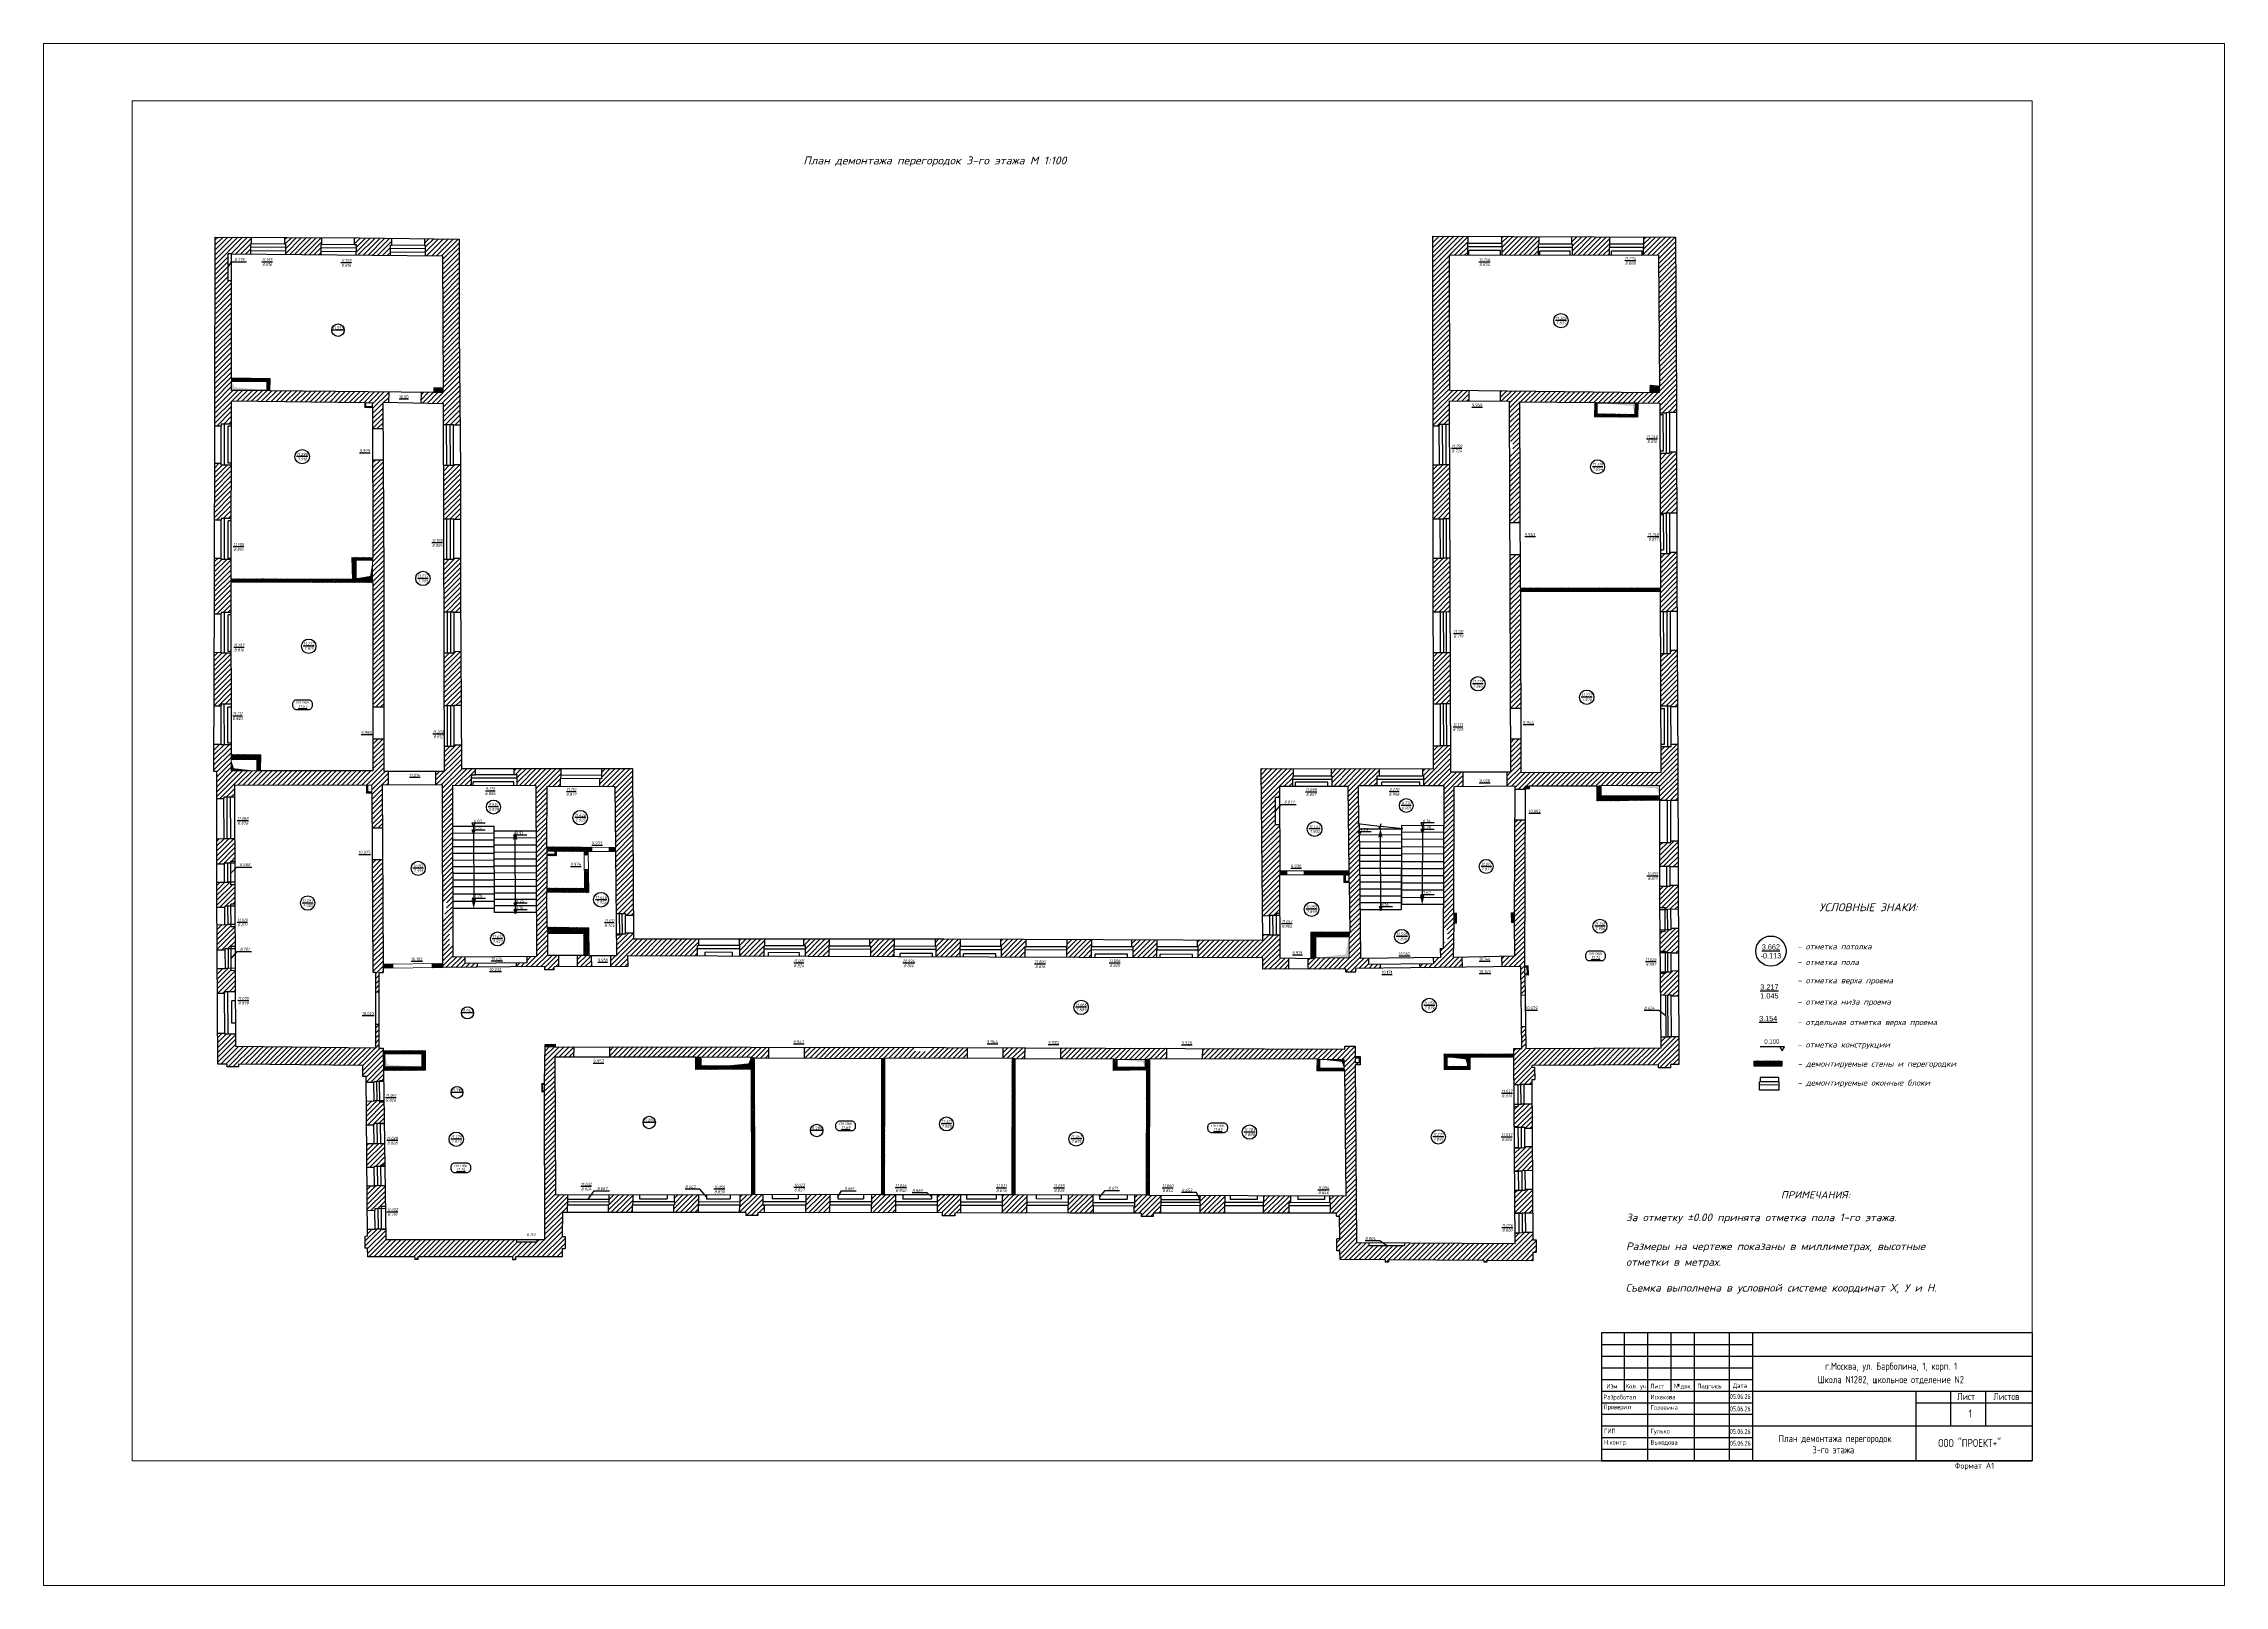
# Paper-space layout 'Лист1' of a CAD drawing. Header units: millimetres. Extents: x -19 to 918, y -49 to 613.
# The model-space entities are those that its viewports show. They can reach past a viewport. Long polylines and large blocks are cut down to what shows.
import ezdxf
from ezdxf.enums import TextEntityAlignment as Align

# ---------------------------------------------------------------- set-up
doc = ezdxf.new("R2010")
doc.units = ezdxf.units.MM
doc.linetypes.add('ACAD_ISO10W100', pattern=[18, 12, -3, 0, -3])
doc.layers.add('демонтаж', color=7, linetype='Continuous', lineweight=9)
for name, color, linetype in [('Контур', 7, 'Continuous'), ('Отметки', 7, 'Continuous'), ('Рама', 121, 'Continuous'), ('Штриховка', 252, 'Continuous')]:
    doc.layers.add(name, color=color, linetype=linetype)
doc.styles.add('CIFRY', font='ROMANT.shx', dxfattribs={"oblique": 15, "height": 125})
doc.styles.add('ISOCPEUR', font='isocpeur.ttf', dxfattribs={"width": 0.95})
doc.styles.add('NAKLON', font='ROMANS.shx', dxfattribs={"oblique": 15, "height": 125})
doc.styles.add('ROMANC', font='ROMANC.shx', dxfattribs={"height": 125})
doc.styles.add('rus', font='Rusw2.shx', dxfattribs={"height": 0.06})
doc.dimstyles.new('GENPLAN_isoc', dxfattribs={"dimscale": 0.1, "dimtxt": 1.3, "dimasz": 0.3, "dimexe": 0.4, "dimexo": 0, "dimgap": 0.4, "dimtad": 1, "dimdec": 0, "dimlfac": 1000, "dimzin": 0, "dimtxsty": 'ISOCPEUR', "dimblk1": 'OBLIQUE', "dimblk2": 'OBLIQUE', "dimsah": 1, "dimcen": -1, "dimaunit": 1, "dimadec": 3, "dimazin": 0, "dimtfac": 0.75, "dimtdec": 0, "dimtix": 1, "dimtmove": 1, "dimatfit": 3, "dimldrblk": 'NONE', "dimfxl": 1, "dimtvp": 0.6, "dimarcsym": 0})

# ---------------------------------------------------------------- blocks, each defined once
blk = doc.blocks.new('_Oblique')
at = {"color": 0, "linetype": 'ByBlock', "lineweight": -2}
blk.add_line((-0.5, -0.5), (0.5, 0.5), dxfattribs=at)
blk = doc.blocks.new('S1')
at = {"color": 0, "const_width": 0.75}
blk.add_lwpolyline([(-0.375, 0, 1), (0.375, 0, 1)], format="xyb", close=True, dxfattribs=at)
blk = doc.blocks.new('*U522')
at = {"layer": 'Штриховка'}
blk.add_lwpolyline([(0, 0), (-2.573, -1.69)], dxfattribs=at)
blk.add_solid([(-2.827, -1.858), (-2.442, -1.723), (-2.551, -1.558), (-2.573, -1.69)], dxfattribs=at)
at = {"layer": 'Штриховка', "xscale": 0.07662220042706858, "yscale": 0.07662220042706858, "zscale": 0.07662220042706858, "rotation": 1.855910294584597}
blk.add_blockref('S1', (0, 0), dxfattribs=at)
blk = doc.blocks.new('*U523')
at = {"layer": 'Штриховка'}
blk.add_lwpolyline([(0, 0), (2.631, 1.762)], dxfattribs=at)
blk.add_solid([(2.884, 1.932), (2.501, 1.794), (2.611, 1.629), (2.631, 1.762)], dxfattribs=at)
at = {"layer": 'Штриховка', "xscale": 0.07662220042706858, "yscale": 0.07662220042706858, "zscale": 0.07662220042706858, "rotation": 182.3565030755686}
blk.add_blockref('S1', (0, 0), dxfattribs=at)
blk = doc.blocks.new('*U521')
at = {"layer": 'Штриховка'}
blk.add_lwpolyline([(0, 0), (-2.691, -1.8)], dxfattribs=at)
blk.add_solid([(-2.945, -1.969), (-2.561, -1.832), (-2.671, -1.667), (-2.691, -1.8)], dxfattribs=at)
at = {"layer": 'Штриховка', "xscale": 0.07662220042706858, "yscale": 0.07662220042706858, "zscale": 0.07662220042706858, "rotation": 2.321111667442964}
blk.add_blockref('S1', (0, 0), dxfattribs=at)
blk = doc.blocks.new('*U520')
at = {"layer": 'Штриховка'}
blk.add_lwpolyline([(0, 0), (2.652, 1.776)], dxfattribs=at)
blk.add_solid([(2.905, 1.946), (2.522, 1.808), (2.632, 1.643), (2.652, 1.776)], dxfattribs=at)
at = {"layer": 'Штриховка', "xscale": 0.07662220042706859, "yscale": 0.07662220042706859, "zscale": 0.07662220042706859, "rotation": 182.3556666481823}
blk.add_blockref('S1', (0, 0), dxfattribs=at)

msp = doc.modelspace()

# ---------------------------------------------------------------- hatches: boundary and pattern name
at = {"ltscale": 0.03, "true_color": 0xcd2027, "transparency": 33554610}
h = msp.add_hatch(dxfattribs=at)
h.set_pattern_fill('ANSI38', color=242, scale=15)
h.paths.add_polyline_path([(909072, 1664849), (907399, 1664864), (907410, 1664736), (908923, 1664736), (908923, 1664345), (909056, 1664332), (909057, 1664332)])
h = msp.add_hatch(dxfattribs=at)
h.set_pattern_fill('ANSI38', color=242, scale=15)
h.paths.add_polyline_path([(916498, 1664456), (916090, 1664454), (916088, 1664253), (916499, 1664245)])
h = msp.add_hatch(dxfattribs=at)
h.set_pattern_fill('ANSI38', color=242, scale=15)
h.paths.add_polyline_path([(968724, 1664534), (968322, 1664567), (968318, 1664258), (968726, 1664253)])
h = msp.add_hatch(dxfattribs=at)
h.set_pattern_fill('ANSI38', color=242, scale=15)
h.paths.add_polyline_path([(913462, 1663815), (913129, 1663815), (913127, 1663611), (913462, 1663609)])
h.paths.add_polyline_path([(913178, 1663809), (913448, 1663809), (913448, 1663660), (913178, 1663660)], flags=16)
h = msp.add_hatch(dxfattribs=at)
h.set_pattern_fill('ANSI38', color=242, scale=15)
h.paths.add_polyline_path([(967812, 1663807), (965951, 1663825), (965940, 1663217), (967801, 1663192)])
h.paths.add_polyline_path([(966055, 1663804), (967680, 1663782), (967674, 1663313), (966049, 1663336)], flags=16)
h = msp.add_hatch(dxfattribs=at)
h.set_pattern_fill('ANSI38', color=242, scale=15)
h.paths.add_polyline_path([(913466, 1656271), (912756, 1656271), (912756, 1657049), (913466, 1657049), (913472, 1657161), (912579, 1657172), (912598, 1656232), (907391, 1656255), (907391, 1656116), (913471, 1656093)])
h = msp.add_hatch(dxfattribs=at)
h.set_pattern_fill('ANSI38', color=242, scale=15)
h.paths.add_polyline_path([(968774, 1655852), (962767, 1655854), (962762, 1655705), (968772, 1655703)])
h = msp.add_hatch(dxfattribs=at)
h.set_pattern_fill('ANSI38', color=242, scale=15)
h.paths.add_polyline_path([(908662, 1648692), (907396, 1648715), (907392, 1648489), (908494, 1648489), (908494, 1648004), (908646, 1648006)])
h = msp.add_hatch(dxfattribs=at)
h.set_pattern_fill('ANSI38', color=242, scale=15)
h.paths.add_polyline_path([(913265, 1647387), (913202, 1647398), (913202, 1647052), (913437, 1647053), (913432, 1647110), (913265, 1647110)])
h = msp.add_hatch(dxfattribs=at)
h.set_pattern_fill('ANSI38', color=242, scale=15)
h.paths.add_polyline_path([(963153, 1647347), (962963, 1647347), (962963, 1647231), (963153, 1647232)])
h.paths.add_polyline_path([(966220, 1647384), (966040, 1647343), (966037, 1646715), (968749, 1646747), (968730, 1646934), (966220, 1646934)])
h = msp.add_hatch(dxfattribs=at)
h.set_pattern_fill('ANSI38', color=242, scale=15)
h.paths.add_polyline_path([(923902, 1644717), (923628, 1644719), (923629, 1644542), (923894, 1644542)])
h.paths.add_polyline_path([(922876, 1644725), (920950, 1644740), (920946, 1644361), (921356, 1644366), (921358, 1644552), (922547, 1644539), (922549, 1644391), (922722, 1644394), (922720, 1644540), (922876, 1644540)])
h.paths.add_polyline_path([(921288, 1644565), (921288, 1644425), (920961, 1644425), (920961, 1644565)], flags=16)
h.paths.add_polyline_path([(922732, 1643767), (922558, 1643764), (922570, 1642960), (920946, 1642972), (920947, 1642798), (922746, 1642777)])
h.paths.add_polyline_path([(922755, 1641266), (920960, 1641294), (920985, 1641027), (922535, 1641027), (922535, 1640084), (922760, 1640066)])
h = msp.add_hatch(dxfattribs=at)
h.set_pattern_fill('ANSI38', color=242, scale=15)
h.paths.add_polyline_path([(952728, 1643717), (952424, 1643717), (952424, 1643539), (952728, 1643539)])
h.paths.add_polyline_path([(955404, 1643714), (953467, 1643716), (953467, 1643538), (955174, 1643536), (955169, 1643211), (955409, 1643211)])
h.paths.add_polyline_path([(955238, 1643527), (955390, 1643527), (955390, 1643275), (955238, 1643275)], flags=16)
h.paths.add_polyline_path([(955429, 1641076), (953752, 1641081), (953750, 1639938), (953971, 1639971), (953971, 1640879), (955402, 1640879)])
h = msp.add_hatch(dxfattribs=at)
h.set_pattern_fill('ANSI38', color=242, scale=15)
h.paths.add_polyline_path([(960014, 1641889), (959901, 1641889), (959892, 1641471), (960018, 1641471)])
h.paths.add_polyline_path([(962485, 1641912), (962363, 1641911), (962371, 1641499), (962495, 1641499)])
h = msp.add_hatch(dxfattribs=at)
h.set_pattern_fill('ANSI38', color=242, scale=15)
h.paths.add_polyline_path([(914336, 1639713), (913916, 1639708), (913920, 1639531), (914338, 1639536)])
h.paths.add_polyline_path([(916478, 1639737), (916023, 1639732), (916025, 1639554), (916480, 1639559)])
h = msp.add_hatch(dxfattribs=at)
h.set_pattern_fill('ANSI38', color=242, scale=15)
h.paths.add_polyline_path([(963086, 1639637), (962938, 1639637), (962943, 1639241), (963099, 1639241)])
h.paths.add_polyline_path([(963046, 1639293), (962952, 1639293), (962952, 1639579), (963034, 1639577)], flags=16)
h = msp.add_hatch(dxfattribs=at)
h.set_pattern_fill('ANSI38', color=242, scale=15)
h.paths.add_polyline_path([(915737, 1635990), (913923, 1635982), (913931, 1635135), (915736, 1635149)])
h.paths.add_polyline_path([(915581, 1635850), (915581, 1635297), (913991, 1635297), (913991, 1635850)], flags=16)
h = msp.add_hatch(dxfattribs=at)
h.set_pattern_fill('ANSI38', color=242, scale=15)
h.paths.add_polyline_path([(929865, 1635687), (929710, 1635705), (929710, 1635343), (927571, 1635343), (927571, 1635705), (927325, 1635710), (927335, 1635184), (929721, 1635197), (929741, 1629815), (929885, 1629812)])
h = msp.add_hatch(dxfattribs=at)
h.set_pattern_fill('ANSI38', color=242, scale=15)
h.paths.add_polyline_path([(935461, 1635676), (935321, 1635657), (935314, 1629802), (935453, 1629805)])
h = msp.add_hatch(dxfattribs=at)
h.set_pattern_fill('ANSI38', color=242, scale=15)
h.paths.add_polyline_path([(941061, 1635655), (940923, 1635663), (940917, 1629799), (941058, 1629799)])
h = msp.add_hatch(dxfattribs=at)
h.set_pattern_fill('ANSI38', color=242, scale=15)
h.paths.add_polyline_path([(946839, 1635643), (946644, 1635615), (946644, 1635289), (945433, 1635289), (945433, 1635615), (945263, 1635647), (945268, 1635146), (946698, 1635161), (946690, 1629781), (946827, 1629782)])
h = msp.add_hatch(dxfattribs=at)
h.set_pattern_fill('ANSI38', color=242, scale=15)
h.paths.add_polyline_path([(954149, 1635615), (954027, 1635622), (954011, 1635120), (955215, 1635121), (955182, 1635233), (954149, 1635233)])
h = msp.add_hatch(dxfattribs=at)
h.set_pattern_fill('ANSI38', color=242, scale=15)
h.paths.add_polyline_path([(962477, 1635846), (959477, 1635837), (959488, 1635176), (960599, 1635177), (960600, 1635717), (962476, 1635714)])
h.paths.add_polyline_path([(960489, 1635713), (960489, 1635315), (959611, 1635315), (959611, 1635713)], flags=16)
h = msp.add_hatch(dxfattribs=at)
h.set_pattern_fill('ANSI38', color=242, scale=15)
h.paths.add_polyline_path([(920849, 1634575), (920727, 1634575), (920735, 1634226), (920852, 1634226)])
h.paths.add_polyline_path([(920777, 1634532), (920846, 1634532), (920846, 1634286), (920777, 1634286)], flags=16)
at = {"layer": 'Штриховка', "ltscale": 0.03}
h = msp.add_hatch(dxfattribs=at)
h.set_pattern_fill('_USER', color=256, scale=150, angle=45, pattern_type=0)
h.set_pattern_definition([(45, (0, 0), (-106.066017, 106.066017), [])])
h.paths.add_polyline_path([(969476, 1656429), (969473, 1657383), (969180, 1657383), (969180, 1657345), (969040, 1657344), (968768, 1657343), (968774, 1655852), (968772, 1655703), (968775, 1654844), (969058, 1654845), (969483, 1654847)])
h.paths.add_polyline_path([(922857, 1640066), (922760, 1640066), (922535, 1640084), (922270, 1640084), (922270, 1639597), (922859, 1639600)])
h.paths.add_polyline_path([(913921, 1661366), (913465, 1661364), (913472, 1657161), (913466, 1657049), (913466, 1656271), (913471, 1656093), (913476, 1650757), (913942, 1650757), (913943, 1656362)])
h.paths.add_polyline_path([(907392, 1657088), (907098, 1657088), (906958, 1657088), (906958, 1657146), (906680, 1657147), (906679, 1655622), (906675, 1654748), (906958, 1654746), (906958, 1654806), (907098, 1654806), (907392, 1654806), (907391, 1656116), (907391, 1656255)])
h.paths.add_polyline_path([(947575, 1636091), (943026, 1636110), (943024, 1635651), (945263, 1635647), (945433, 1635615), (946644, 1635615), (946839, 1635643), (947573, 1635641)])
h.paths.add_polyline_path([(947317, 1629336), (947317, 1629476), (947318, 1629780), (946827, 1629782), (946690, 1629781), (946190, 1629783), (946189, 1629457), (946189, 1629317), (946169, 1629317), (946169, 1629009), (946464, 1629009), (946464, 1628873), (946984, 1628873), (946984, 1629009), (947317, 1629009)])
h.paths.add_polyline_path([(941554, 1629480), (941554, 1629340), (941567, 1629340), (941566, 1629012), (940494, 1629015), (940494, 1629341), (940495, 1629481), (940495, 1629799), (940917, 1629799), (941058, 1629799), (941058, 1629799), (941555, 1629798)])
h.paths.add_polyline_path([(941483, 1636117), (940539, 1636121), (940537, 1635664), (940923, 1635663), (941061, 1635655), (941481, 1635655)])
h.paths.add_polyline_path([(930218, 1629812), (929885, 1629812), (929741, 1629815), (929235, 1629814), (929235, 1629509), (929236, 1629369), (929228, 1629369), (929227, 1629035), (929495, 1629035), (929495, 1628916), (930010, 1628915), (930011, 1629034), (930293, 1629034), (930294, 1629362), (930217, 1629362), (930217, 1629502)])
h.paths.add_polyline_path([(936784, 1636134), (932017, 1636140), (932016, 1635675), (935321, 1635657), (935461, 1635676), (939003, 1635668), (939004, 1636128), (938067, 1636132), (937374, 1636133), (937374, 1635956), (936784, 1635957)])
h.paths.add_polyline_path([(935919, 1629805), (935453, 1629805), (935314, 1629802), (934887, 1629803), (934886, 1629493), (934886, 1629353), (934886, 1629030), (935918, 1629029), (935919, 1629500)])
h.paths.add_polyline_path([(930472, 1636142), (923648, 1636151), (923647, 1635709), (927325, 1635710), (927571, 1635705), (929710, 1635705), (929865, 1635687), (930470, 1635683)])
h.paths.add_polyline_path([(933070, 1640484), (933070, 1640788), (931974, 1640788), (931974, 1640486), (932049, 1640486), (932049, 1640346), (932048, 1640033), (933067, 1640030), (933068, 1640344)])
h.paths.add_polyline_path([(930278, 1640352), (930278, 1640492), (930293, 1640491), (930293, 1640788), (929210, 1640788), (929210, 1640502), (929231, 1640502), (929231, 1640362), (929230, 1640042), (930277, 1640039)])
h.paths.add_polyline_path([(927424, 1640508), (927456, 1640508), (927456, 1640788), (924664, 1640788), (924663, 1641040), (924331, 1641038), (924331, 1641012), (924191, 1641011), (924075, 1641010), (924075, 1640963), (923925, 1640962), (923933, 1640060), (923700, 1640061), (923698, 1639604), (924420, 1639607), (924409, 1640057), (927423, 1640047), (927424, 1640368)])
h.paths.add_polyline_path([(920960, 1641294), (920947, 1642798), (920946, 1642972), (920946, 1644361), (920950, 1644740), (920960, 1647355), (921539, 1647352), (921540, 1647676), (921541, 1647816), (921541, 1648107), (919533, 1648109), (919532, 1647834), (919679, 1647834), (919679, 1647694), (919678, 1647380), (920472, 1647378), (920503, 1640029), (920089, 1640027), (920091, 1639757), (919645, 1639754), (919646, 1639594), (920849, 1639607), (920849, 1639464), (921267, 1639464), (921267, 1639592), (921457, 1639593), (921457, 1640084), (920985, 1640084), (920985, 1641027)])
h.paths.add_polyline_path([(924626, 1648102), (923290, 1648104), (923289, 1647808), (923288, 1647668), (923227, 1647669), (923226, 1647344), (923873, 1647341), (923902, 1644717), (923894, 1644542), (923917, 1641879), (924067, 1641880), (924184, 1641881), (924324, 1641882), (924324, 1641797), (924659, 1641799)])
h.paths.add_polyline_path([(917719, 1647838), (917862, 1647838), (917863, 1648112), (917285, 1648113), (917279, 1649108), (916969, 1649106), (916969, 1649073), (916829, 1649073), (916550, 1649072), (916552, 1647987), (916185, 1647989), (916184, 1647399), (916462, 1647399), (916473, 1642417), (916635, 1642417), (916635, 1641981), (916570, 1641981), (916571, 1641658), (916474, 1641658), (916478, 1639737), (916480, 1639559), (917975, 1639576), (917974, 1639744), (917421, 1639740), (917420, 1640010), (916926, 1640007), (916924, 1640534), (916773, 1640534), (916771, 1641113), (916922, 1641113), (916903, 1647386), (917718, 1647385), (917718, 1647698)])
h.paths.add_polyline_path([(913894, 1644204), (913453, 1644202), (913479, 1639357), (913586, 1639357), (913585, 1638521), (913731, 1638521), (913731, 1639354), (913920, 1639354), (913920, 1639531), (913916, 1639708)])
h.paths.add_polyline_path([(914141, 1647995), (913942, 1647995), (913942, 1649379), (913478, 1649379), (913479, 1648002), (908646, 1648006), (907392, 1648004), (907398, 1648715), (907398, 1649129), (907099, 1649129), (906959, 1649129), (906959, 1649154), (906653, 1649155), (906648, 1647974), (906770, 1647973), (906772, 1646816), (907080, 1646817), (907080, 1646875), (907220, 1646875), (907546, 1646876), (907544, 1647402), (913202, 1647398), (913265, 1647387), (913432, 1647387), (913432, 1647110), (913437, 1647053), (913445, 1645558), (913888, 1645560), (913879, 1647403), (914140, 1647403)])
h.paths.add_polyline_path([(907551, 1645086), (907225, 1645085), (907085, 1645085), (907085, 1645095), (906774, 1645094), (906776, 1644013), (907109, 1644014), (907109, 1644038), (907249, 1644038), (907378, 1644038), (907377, 1644120), (907554, 1644120)])
h.paths.add_polyline_path([(907558, 1643118), (907381, 1643117), (907380, 1643224), (907251, 1643224), (906777, 1643223), (906778, 1642648), (906781, 1642152), (907114, 1642154), (907114, 1642189), (907254, 1642189), (907382, 1642190), (907382, 1642285), (907561, 1642286), (907559, 1642637)])
h.paths.add_polyline_path([(907576, 1639427), (907394, 1639426), (907394, 1639526), (907268, 1639526), (907128, 1639525), (906797, 1639523), (906804, 1638462), (907110, 1638464), (907110, 1638518), (907250, 1638518), (907581, 1638520)])
h.paths.add_polyline_path([(913923, 1635982), (913923, 1636103), (913730, 1636103), (913730, 1637125), (913584, 1637125), (913583, 1636100), (907594, 1636170), (907591, 1636697), (907259, 1636696), (907119, 1636695), (907119, 1636740), (906814, 1636738), (906822, 1635415), (907208, 1635412), (907207, 1635294), (907707, 1635290), (907708, 1635407), (913044, 1635359), (913049, 1634887), (913181, 1634888), (913184, 1634635), (913513, 1634639), (913513, 1634655), (913653, 1634657), (913763, 1634659), (913763, 1634699), (913937, 1634701), (913931, 1635135)])
h.paths.add_polyline_path([(913950, 1633777), (913775, 1633775), (913774, 1633840), (913664, 1633838), (913525, 1633832), (913191, 1633829), (913201, 1632806), (913520, 1632809), (913519, 1632858), (913659, 1632860), (913962, 1632864)], flags=17)
h.paths.add_polyline_path([(913975, 1631983), (913813, 1631980), (913674, 1631993), (913531, 1631991), (913531, 1632005), (913209, 1632002), (913218, 1630988), (913534, 1630991), (913534, 1631015), (913674, 1631017), (913819, 1631019), (913818, 1631067), (913987, 1631069)], flags=17)
h.paths.add_polyline_path([(913999, 1630183), (913830, 1630181), (913685, 1630193), (913545, 1630182), (913226, 1630179), (913236, 1629133), (913560, 1629136), (913559, 1629200), (913699, 1629202), (913841, 1629204), (913840, 1629303), (914012, 1629305)], flags=17)
h.paths.add_polyline_path([(917255, 1653126), (916965, 1653124), (916965, 1653077), (916825, 1653077), (916540, 1653076), (916545, 1650812), (916824, 1650813), (916964, 1650808), (917269, 1650809)])
h.paths.add_polyline_path([(917237, 1657130), (916955, 1657129), (916955, 1657093), (916815, 1657093), (916530, 1657092), (916536, 1654837), (916821, 1654838), (916961, 1654838), (916961, 1654802), (917245, 1654804), (917239, 1655802)])
h.paths.add_polyline_path([(917233, 1660954), (917231, 1661152), (916945, 1661150), (916945, 1661129), (916805, 1661128), (916520, 1661128), (916526, 1658830), (916811, 1658831), (916951, 1658831), (916951, 1658807), (917235, 1658808)])
h.paths.add_polyline_path([(917187, 1666884), (917180, 1670844), (915689, 1670861), (915686, 1670567), (915741, 1670567), (915740, 1670427), (915737, 1670133), (916466, 1670126), (916498, 1664456), (916499, 1664245), (916088, 1664253), (915549, 1664259), (915541, 1663793), (916513, 1663775), (916516, 1662880), (916801, 1662881), (916941, 1662881), (916941, 1662850), (917218, 1662852)])
h.paths.add_polyline_path([(914230, 1670581), (914272, 1670581), (914275, 1670876), (912895, 1670892), (912675, 1670893), (912673, 1670596), (912767, 1670595), (912766, 1670455), (912763, 1670161), (914226, 1670147), (914229, 1670441)])
h.paths.add_polyline_path([(911257, 1670610), (911274, 1670610), (911276, 1670902), (909680, 1670912), (909678, 1670620), (909739, 1670619), (909738, 1670479), (909735, 1670190), (911253, 1670176), (911256, 1670470)], flags=17)
h.paths.add_polyline_path([(908233, 1670633), (908250, 1670633), (908252, 1670921), (906707, 1670930), (906686, 1663368), (906686, 1662830), (906963, 1662830), (906963, 1662896), (907103, 1662896), (907397, 1662896), (907398, 1663880), (913178, 1663815), (913462, 1663815), (913462, 1663609), (913463, 1662702), (913915, 1662704), (913910, 1663822), (914151, 1663818), (914159, 1664275), (909057, 1664332), (908923, 1664345), (907410, 1664345), (907410, 1664736), (907399, 1664864), (907405, 1669057), (907259, 1669057), (907261, 1670212), (907406, 1670212), (908229, 1670204), (908232, 1670493)])
h.paths.add_polyline_path([(907396, 1661134), (907102, 1661134), (906962, 1661134), (906962, 1661215), (906684, 1661215), (906682, 1658788), (906960, 1658787), (906960, 1658840), (907100, 1658840), (907394, 1658840)])
h.paths.add_polyline_path([(907394, 1653061), (907100, 1653061), (906960, 1653061), (906960, 1653096), (906669, 1653097), (906660, 1650795), (906957, 1650794), (906957, 1650874), (907097, 1650874), (907396, 1650874)])
h.paths.add_polyline_path([(959749, 1653081), (959464, 1653080), (959020, 1653079), (959025, 1650885), (959319, 1650886), (959459, 1650888), (959755, 1650888)])
h.paths.add_polyline_path([(959738, 1657136), (959459, 1657135), (959011, 1657134), (959016, 1654827), (959459, 1654828), (959744, 1654829)])
h.paths.add_polyline_path([(959726, 1661156), (959418, 1661155), (959278, 1661151), (959004, 1661151), (959006, 1659479), (959007, 1658835), (959454, 1658836), (959733, 1658837)])
h.paths.add_polyline_path([(959707, 1670161), (960493, 1670160), (960493, 1670510), (960493, 1670650), (960502, 1670650), (960503, 1670967), (958995, 1670974), (959003, 1662822), (959274, 1662822), (959273, 1662885), (959413, 1662885), (959721, 1662886), (959718, 1663897), (960543, 1663892), (960547, 1664348), (959724, 1664358)])
h.paths.add_polyline_path([(963547, 1670954), (961946, 1670961), (961944, 1670648), (961975, 1670648), (961975, 1670508), (961975, 1670159), (963532, 1670158), (963532, 1670485), (963532, 1670625), (963546, 1670625)])
h.paths.add_polyline_path([(966578, 1670940), (964945, 1670947), (964944, 1670624), (964998, 1670624), (964998, 1670484), (964998, 1670157), (966576, 1670155), (966576, 1670482)])
h.paths.add_polyline_path([(969410, 1670927), (968044, 1670933), (968042, 1670481), (968042, 1670154), (968688, 1670154), (968724, 1664534), (968726, 1664253), (968318, 1664258), (961892, 1664332), (961889, 1663882), (962277, 1663879), (962283, 1662154), (962429, 1662155), (962431, 1661606), (962285, 1661605), (962296, 1658654), (962757, 1658655), (962738, 1663853), (965951, 1663825), (967812, 1663807), (968741, 1663799), (968742, 1663383), (969015, 1663384), (969155, 1663394), (969455, 1663394), (969453, 1663965)])
h.paths.add_polyline_path([(969460, 1661689), (969162, 1661688), (969162, 1661649), (969022, 1661648), (968750, 1661647), (968761, 1659072), (969033, 1659073), (969468, 1659074)])
h.paths.add_polyline_path([(969490, 1653177), (969204, 1653176), (969204, 1653052), (969064, 1653051), (968782, 1653050), (968790, 1650802), (969081, 1650803), (969221, 1650803), (969221, 1650759), (969501, 1650760)])
h.paths.add_polyline_path([(907566, 1641307), (907387, 1641306), (907386, 1641405), (907258, 1641404), (906786, 1641401), (906792, 1640326), (907124, 1640328), (907124, 1640362), (907264, 1640362), (907389, 1640363), (907389, 1640460), (907571, 1640461)])
h.paths.add_polyline_path([(960244, 1640004), (959868, 1639997), (959892, 1641471), (959901, 1641889), (959910, 1647342), (960297, 1647345), (960299, 1647949), (959763, 1647950), (959760, 1649086), (959464, 1649085), (959324, 1649085), (959029, 1649084), (959031, 1648099), (958549, 1648100), (958549, 1647793), (958607, 1647793), (958607, 1647653), (958607, 1647377), (959461, 1647377), (959439, 1641175), (959620, 1641174), (959618, 1640656), (959438, 1640657), (959437, 1640372), (959313, 1640372), (959329, 1639988), (959016, 1639984), (959019, 1639718), (958444, 1639711), (958446, 1639552), (960249, 1639573)])
h.paths.add_polyline_path([(956602, 1647793), (956685, 1647793), (956685, 1648101), (954625, 1648102), (954624, 1647777), (954677, 1647777), (954678, 1647637), (954678, 1647339), (955366, 1647340), (955404, 1643714), (955409, 1643211), (955429, 1641076), (955402, 1640879), (955402, 1639971), (953971, 1639971), (953750, 1639938), (953624, 1639941), (953626, 1639494), (955259, 1639502), (955259, 1639373), (955684, 1639373), (955684, 1639519), (956756, 1639531), (956754, 1639691), (956233, 1639685), (956230, 1639951), (955906, 1639947), (955844, 1645717), (955816, 1645720), (955804, 1647377), (956602, 1647377), (956602, 1647653)])
h.paths.add_polyline_path([(952989, 1647634), (952992, 1647774), (952992, 1648103), (951620, 1648104), (951685, 1641788), (951976, 1641791), (952116, 1641794), (952278, 1641794), (952278, 1641882), (952430, 1641882), (952425, 1643539), (952424, 1643717), (952418, 1645691), (952242, 1645690), (952238, 1646867), (952414, 1646867), (952412, 1647335), (952989, 1647336)])
h.paths.add_polyline_path([(952433, 1640952), (952119, 1640951), (951979, 1640951), (951979, 1640984), (951693, 1640981), (951696, 1640737), (948874, 1640748), (948873, 1640443), (948923, 1640443), (948923, 1640303), (948922, 1639985), (951685, 1639978), (951683, 1639484), (952803, 1639489), (952800, 1639961), (952437, 1639970)])
h.paths.add_polyline_path([(947141, 1640754), (946057, 1640758), (946056, 1640450), (946129, 1640450), (946129, 1640310), (946128, 1639991), (947139, 1639989), (947140, 1640307)])
h.paths.add_polyline_path([(944342, 1640314), (944342, 1640454), (944342, 1640454), (944343, 1640765), (943277, 1640768), (943276, 1640448), (943273, 1640308), (943272, 1639999), (943810, 1639997), (944341, 1639996)])
h.paths.add_polyline_path([(941514, 1640775), (940433, 1640779), (940432, 1640462), (940472, 1640462), (940472, 1640322), (940471, 1640007), (941489, 1640004), (941490, 1640314), (941490, 1640454)])
h.paths.add_polyline_path([(938703, 1640468), (938704, 1640785), (937992, 1640788), (937617, 1640788), (937617, 1640471), (937664, 1640471), (937664, 1640331), (937663, 1640016), (938699, 1640013), (938700, 1640328)])
h.paths.add_polyline_path([(935866, 1640336), (935864, 1640476), (935864, 1640788), (934807, 1640788), (934807, 1640479), (934860, 1640478), (934860, 1640338), (934859, 1640025), (935865, 1640021)])
h.paths.add_polyline_path([(944396, 1629789), (943340, 1629792), (943339, 1629475), (943339, 1629335), (943332, 1629007), (943435, 1629006), (944420, 1629007), (944420, 1629323), (944394, 1629323), (944395, 1629463)])
h.paths.add_polyline_path([(938718, 1629801), (937715, 1629803), (937715, 1629498), (937714, 1629027), (937930, 1629027), (937930, 1628898), (938463, 1628897), (938463, 1629021), (938717, 1629020), (938718, 1629343), (938718, 1629483)])
h.paths.add_polyline_path([(950059, 1629470), (950060, 1629771), (948988, 1629774), (948987, 1629471), (949009, 1629331), (949009, 1629011), (950059, 1629011)])
h.paths.add_polyline_path([(952827, 1629467), (952876, 1629467), (952877, 1629761), (951730, 1629765), (951729, 1629464), (951729, 1629013), (952827, 1629013), (952826, 1629327)], flags=17)
h.paths.add_polyline_path([(955659, 1635386), (955871, 1635386), (955871, 1635737), (955653, 1635737), (955658, 1636179), (955220, 1636189), (955220, 1636057), (949113, 1636084), (949111, 1635636), (954027, 1635622), (955182, 1635615), (955182, 1635233), (955215, 1635121), (955271, 1629754), (954560, 1629756), (954559, 1629461), (954596, 1629461), (954596, 1629321), (954596, 1629015), (954858, 1629015), (954858, 1628881), (954983, 1628883), (954999, 1627917), (954867, 1627915), (954876, 1627392), (955008, 1627394), (955015, 1627021), (956954, 1627008), (956953, 1626902), (957097, 1626901), (957097, 1627007), (961181, 1626978), (961181, 1626903), (961316, 1626902), (961316, 1626978), (963291, 1626964), (963289, 1627331), (963433, 1627332), (963430, 1627874), (963286, 1627873), (963284, 1628177), (962847, 1628175), (962705, 1628174), (962705, 1628157), (962527, 1628156), (962530, 1627711), (957776, 1627735), (957775, 1627620), (956244, 1627628), (956245, 1627743), (955717, 1627746)])
h.paths.add_polyline_path([(955676, 1635466), (955676, 1635682), (955827, 1635682), (955827, 1635466)], flags=16)
h.paths.add_polyline_path([(963274, 1630029), (962971, 1630028), (962971, 1630000), (962831, 1629999), (962686, 1629998), (962686, 1629988), (962515, 1629987), (962521, 1629023), (962700, 1629024), (962841, 1629009), (962981, 1629006), (963279, 1629008)], flags=17)
h.paths.add_polyline_path([(963264, 1631863), (962946, 1631861), (962946, 1631826), (962806, 1631825), (962502, 1631823), (962509, 1630835), (962825, 1630837), (963269, 1630840)], flags=17)
h.paths.add_polyline_path([(963254, 1633692), (962784, 1633689), (962658, 1633688), (962659, 1633593), (962490, 1633592), (962496, 1632735), (962667, 1632736), (962800, 1632706), (962940, 1632707), (962941, 1632652), (963260, 1632654)], flags=17)
h.paths.add_polyline_path([(969552, 1636585), (969107, 1636583), (968790, 1636581), (968794, 1636118), (962987, 1636081), (962974, 1637017), (962807, 1637015), (962821, 1636085), (962468, 1636088), (962477, 1635846), (962476, 1635714), (962484, 1634543), (962653, 1634544), (962779, 1634532), (963249, 1634534), (963248, 1634755), (963369, 1634756), (963366, 1635279), (963245, 1635279), (963245, 1635355), (968675, 1635387), (968676, 1635249), (969201, 1635252), (969200, 1635390), (969556, 1635392)])
h.paths.add_polyline_path([(969542, 1639412), (969229, 1639411), (969230, 1639383), (969090, 1639382), (968990, 1639381), (968991, 1639315), (968769, 1639313), (968777, 1638380), (969094, 1638382), (969234, 1638384), (969234, 1638328), (969546, 1638329)])
h.paths.add_polyline_path([(969536, 1641236), (969224, 1641235), (969224, 1641190), (969084, 1641188), (968976, 1641188), (968977, 1641120), (968756, 1641118), (968762, 1640267), (968983, 1640269), (968984, 1640203), (969083, 1640204), (969223, 1640205), (969224, 1640176), (969540, 1640177)])
h.paths.add_polyline_path([(969530, 1643084), (969188, 1643083), (969188, 1643051), (969048, 1643051), (968746, 1643050), (968746, 1642420), (968748, 1642137), (968969, 1642138), (968970, 1642059), (969078, 1642060), (969533, 1642061)])
h.paths.add_polyline_path([(969523, 1644984), (969214, 1644983), (969214, 1644937), (969074, 1644937), (968748, 1644937), (968747, 1643911), (969045, 1643912), (969185, 1643913), (969185, 1643890), (969527, 1643891)])
h.paths.add_polyline_path([(969512, 1648123), (969508, 1649142), (969227, 1649141), (969227, 1649059), (969087, 1649058), (968796, 1649057), (968800, 1647937), (962772, 1647946), (962771, 1649365), (962329, 1649364), (962334, 1647944), (962172, 1647944), (962176, 1647358), (962513, 1647361), (962512, 1647208), (962963, 1647206), (962963, 1647231), (962963, 1647347), (963153, 1647347), (966040, 1647343), (966220, 1647384), (968730, 1647384), (968730, 1646934), (968749, 1646747), (968749, 1646744), (969075, 1646744), (969215, 1646738), (969517, 1646739)])
h.paths.add_polyline_path([(962958, 1645887), (962506, 1645889), (962485, 1641912), (962495, 1641499), (962503, 1640042), (961948, 1640032), (961953, 1639593), (962768, 1639603), (962787, 1638366), (962955, 1638368), (962943, 1639241), (962938, 1639637)])
h.paths.add_polyline_path([(921604, 1627502), (921728, 1627501), (921732, 1628011), (921608, 1628012), (921615, 1629044), (921831, 1629043), (921831, 1629366), (921829, 1629506), (921829, 1629803), (921324, 1629802), (921296, 1635709), (922113, 1635709), (922114, 1636152), (921299, 1636154), (921299, 1636264), (920872, 1636260), (920849, 1634575), (920852, 1634226), (920861, 1627879), (920512, 1627879), (920512, 1627764), (919639, 1627763), (919639, 1627878), (914031, 1627875), (914025, 1628312), (913853, 1628310), (913711, 1628328), (913571, 1628326), (913571, 1628330), (913244, 1628327), (913247, 1628019), (913128, 1628017), (913133, 1627507), (913252, 1627508), (913255, 1627132), (915275, 1627133), (915276, 1627019), (915409, 1627019), (915409, 1627133), (919471, 1627134), (919471, 1627015), (919606, 1627015), (919606, 1627134), (921601, 1627134)])
h.paths.add_polyline_path([(920894, 1636150), (920896, 1636223), (921256, 1636226), (921256, 1636150)], flags=16)
h.paths.add_polyline_path([(924645, 1629510), (924645, 1629807), (923616, 1629805), (923616, 1629508), (923617, 1629368), (923602, 1629368), (923601, 1629041), (924629, 1629040), (924630, 1629370)])
h.paths.add_polyline_path([(927466, 1629812), (926422, 1629810), (926422, 1629513), (926423, 1629373), (926403, 1629373), (926403, 1629038), (927012, 1629037), (927466, 1629037), (927466, 1629366), (927467, 1629366), (927467, 1629506)])
h.paths.add_polyline_path([(933100, 1629338), (933100, 1629031), (932072, 1629032), (932073, 1629359), (932072, 1629359), (932073, 1629499), (932073, 1629808), (933101, 1629806), (933100, 1629497)])
h.paths.add_polyline_path([(962301, 1657288), (962762, 1657289), (962769, 1650704), (962324, 1650703)])

# ---------------------------------------------------------------- linework, layer by layer
at = {"color": 242, "ltscale": 0.03, "true_color": 0xcd2027, "transparency": 33554610}
msp.add_line((962485, 1641912), (962495, 1641499), dxfattribs=at)
at = {"layer": 'демонтаж', "ltscale": 0.03}
for p, q in [((907399, 1664864), (907410, 1664736)), ((908923, 1664345), (909057, 1664332)), ((916088, 1664253), (916499, 1664245)), ((916498, 1664456), (916499, 1664245)), ((968318, 1664258), (968726, 1664253)), ((968724, 1664534), (968726, 1664253)), ((913129, 1663815), (913462, 1663815)), ((913462, 1663815), (913462, 1663609)), ((965951, 1663825), (967812, 1663807)), ((913472, 1657161), (913466, 1657049)), ((907391, 1656255), (907391, 1656116)), ((913466, 1656271), (913471, 1656093)), ((962767, 1655854), (962762, 1655705)), ((968774, 1655852), (968772, 1655703)), ((907392, 1648489), (907396, 1648715)), ((908494, 1648004), (908646, 1648006)), ((913202, 1647398), (913265, 1647387)), ((962963, 1647231), (962963, 1647347)), ((963153, 1647347), (962963, 1647347)), ((966040, 1647343), (966220, 1647384)), ((913432, 1647110), (913437, 1647053)), ((968730, 1646934), (968749, 1646747)), ((920950, 1644740), (920946, 1644361)), ((923902, 1644717), (923894, 1644542)), ((952424, 1643717), (952424, 1643539)), ((955404, 1643714), (955409, 1643211)), ((920946, 1642972), (920947, 1642798)), ((959901, 1641889), (959892, 1641471)), ((920960, 1641294), (920985, 1641027)), ((955429, 1641076), (955402, 1640879)), ((922535, 1640084), (922760, 1640066)), ((953750, 1639938), (953971, 1639971)), ((913916, 1639708), (913920, 1639531)), ((916480, 1639559), (913920, 1639531)), ((916478, 1639737), (916480, 1639559)), ((962938, 1639637), (962943, 1639241)), ((913923, 1635982), (913931, 1635135)), ((927325, 1635710), (927571, 1635705)), ((929710, 1635705), (929865, 1635687)), ((935321, 1635657), (935461, 1635676)), ((940923, 1635663), (941061, 1635655)), ((945263, 1635647), (945433, 1635615)), ((946644, 1635615), (946839, 1635643)), ((954027, 1635622), (954149, 1635615)), ((955182, 1635233), (955215, 1635121)), ((962477, 1635846), (962476, 1635714)), ((920849, 1634575), (920852, 1634226)), ((929741, 1629815), (929885, 1629812)), ((935314, 1629802), (935453, 1629805)), ((940917, 1629799), (941058, 1629799)), ((946690, 1629781), (946827, 1629782))]:
    msp.add_line(p, q, dxfattribs=at)
at = {"layer": 'демонтаж', "ltscale": 15}
for p, q in [((916090, 1664454), (916088, 1664253)), ((916090, 1664454), (916498, 1664456)), ((968322, 1664567), (968318, 1664258)), ((968724, 1664534), (968322, 1664567)), ((913127, 1663611), (913129, 1663815)), ((913462, 1663609), (913127, 1663611)), ((965951, 1663825), (965940, 1663217)), ((967812, 1663807), (967801, 1663192)), ((965940, 1663217), (967801, 1663192)), ((913472, 1657161), (912579, 1657172)), ((912579, 1657172), (912598, 1656232)), ((912598, 1656232), (907391, 1656255)), ((907391, 1656116), (913471, 1656093)), ((968774, 1655852), (962767, 1655854)), ((968772, 1655703), (962762, 1655705)), ((908662, 1648692), (907398, 1648715)), ((908646, 1648006), (908662, 1648692)), ((913202, 1647052), (913202, 1647398)), ((963153, 1647232), (963153, 1647347)), ((966037, 1646715), (966040, 1647343)), ((913202, 1647052), (913437, 1647053)), ((963153, 1647232), (962963, 1647231)), ((968749, 1646747), (966037, 1646715)), ((923902, 1644717), (920950, 1644740)), ((921356, 1644366), (921358, 1644552)), ((922547, 1644539), (921358, 1644552)), ((922570, 1642960), (922547, 1644539)), ((922720, 1644540), (923894, 1644542)), ((922746, 1642777), (922720, 1644540)), ((922876, 1644725), (922876, 1644540)), ((923628, 1644719), (923629, 1644542)), ((920946, 1644361), (921356, 1644366)), ((922549, 1644391), (922722, 1644394)), ((922558, 1643764), (922732, 1643767)), ((952424, 1643717), (955404, 1643714)), ((952728, 1643539), (952728, 1643717)), ((953467, 1643538), (953467, 1643716)), ((920946, 1642972), (922570, 1642960)), ((920947, 1642798), (922746, 1642777)), ((952425, 1643539), (955174, 1643536)), ((955174, 1643536), (955169, 1643211)), ((955169, 1643211), (955409, 1643211)), ((960014, 1641889), (959901, 1641889)), ((960018, 1641471), (960014, 1641889)), ((962485, 1641912), (962363, 1641911)), ((962363, 1641911), (962371, 1641499)), ((922755, 1641266), (920960, 1641294)), ((920985, 1641027), (922535, 1641027)), ((922535, 1641027), (922535, 1640084)), ((922760, 1640066), (922755, 1641266)), ((953752, 1641081), (953750, 1639938)), ((955429, 1641076), (953752, 1641081)), ((960018, 1641471), (959892, 1641471)), ((962371, 1641499), (962495, 1641499)), ((916478, 1639737), (913916, 1639708)), ((914336, 1639713), (914338, 1639536)), ((916023, 1639732), (916025, 1639554)), ((963086, 1639637), (962938, 1639637)), ((963099, 1639241), (962943, 1639241)), ((963086, 1639637), (963099, 1639241)), ((913923, 1635982), (915737, 1635990)), ((915737, 1635990), (915736, 1635149)), ((927335, 1635184), (927325, 1635710)), ((929721, 1635197), (927335, 1635184)), ((929741, 1629815), (929721, 1635197)), ((929885, 1629812), (929865, 1635687)), ((935321, 1635657), (935314, 1629802)), ((935453, 1629805), (935461, 1635676)), ((940923, 1635663), (940917, 1629799)), ((941058, 1629799), (941061, 1635655)), ((945263, 1635647), (945268, 1635146)), ((946839, 1635643), (946827, 1629782)), ((954011, 1635120), (954027, 1635622)), ((962477, 1635846), (959477, 1635837)), ((959477, 1635837), (959488, 1635176)), ((959488, 1635176), (960599, 1635177)), ((960599, 1635177), (960600, 1635717)), ((962476, 1635714), (960600, 1635717)), ((915736, 1635149), (913931, 1635135)), ((920735, 1634226), (920727, 1634575)), ((920727, 1634575), (920849, 1634575)), ((920735, 1634226), (920852, 1634226)), ((945268, 1635146), (946698, 1635161)), ((946698, 1635161), (946690, 1629781)), ((955215, 1635121), (954011, 1635120))]:
    msp.add_line(p, q, dxfattribs=at)
for points in [[(913178, 1663809), (913448, 1663809), (913448, 1663660), (913178, 1663660)], [(966055, 1663804), (967680, 1663782), (967674, 1663313), (966049, 1663336)], [(912756, 1657049), (913466, 1657049), (913466, 1656271), (912756, 1656271)], [(907392, 1648489), (908494, 1648489), (908494, 1648004), (907392, 1648004)], [(913265, 1647387), (913432, 1647387), (913432, 1647110), (913265, 1647110)], [(968730, 1647384), (966220, 1647384), (966220, 1646934), (968730, 1646934)], [(920961, 1644565), (921288, 1644565), (921288, 1644425), (920961, 1644425)], [(955238, 1643527), (955390, 1643527), (955390, 1643275), (955238, 1643275)], [(953971, 1640879), (955402, 1640879), (955402, 1639971), (953971, 1639971)], [(962952, 1639579), (963034, 1639577), (963046, 1639293), (962952, 1639293)], [(913991, 1635850), (915581, 1635850), (915581, 1635297), (913991, 1635297)], [(927571, 1635705), (929710, 1635705), (929710, 1635343), (927571, 1635343)], [(945433, 1635615), (946644, 1635615), (946644, 1635289), (945433, 1635289)], [(954149, 1635615), (955182, 1635615), (955182, 1635233), (954149, 1635233)], [(959611, 1635713), (960489, 1635713), (960489, 1635315), (959611, 1635315)]]:
    msp.add_lwpolyline(points, close=True, dxfattribs=at)
at = {"layer": 'демонтаж', "linetype": 'ACAD_ISO10W100', "ltscale": 15}
msp.add_lwpolyline([(920777, 1634532), (920846, 1634532), (920846, 1634286), (920777, 1634286)], close=True, dxfattribs=at)
at = {"layer": 'Контур', "ltscale": 15}
for p, q in [((906686, 1663368), (906707, 1670930)), ((906707, 1670930), (912895, 1670892)), ((908252, 1670921), (908250, 1670633)), ((909680, 1670912), (909678, 1670620)), ((911276, 1670902), (911274, 1670610)), ((912675, 1670893), (912673, 1670596)), ((912895, 1670892), (917180, 1670844)), ((914275, 1670876), (914272, 1670581)), ((915689, 1670861), (915686, 1670567)), ((917180, 1670844), (917187, 1666884)), ((959006, 1659479), (958995, 1670974)), ((958995, 1670974), (969410, 1670927)), ((960503, 1670967), (960502, 1670650)), ((961946, 1670961), (961944, 1670648)), ((963547, 1670954), (963546, 1670625)), ((964945, 1670947), (964944, 1670624)), ((966578, 1670940), (966576, 1670482)), ((968044, 1670933), (968042, 1670481)), ((969410, 1670927), (969453, 1663965)), ((907259, 1669057), (907261, 1670212)), ((907406, 1670212), (907261, 1670212)), ((907399, 1664864), (907406, 1670212)), ((907406, 1670212), (916466, 1670126)), ((908229, 1670204), (908232, 1670493)), ((909736, 1670330), (908230, 1670344)), ((908232, 1670493), (908233, 1670633)), ((908233, 1670633), (908250, 1670633)), ((909739, 1670619), (909678, 1670620)), ((909735, 1670190), (909738, 1670479)), ((909738, 1670479), (909739, 1670619)), ((911253, 1670176), (911256, 1670470)), ((912764, 1670301), (911254, 1670316)), ((911256, 1670470), (911257, 1670610)), ((911257, 1670610), (911274, 1670610)), ((912767, 1670595), (912673, 1670596)), ((912763, 1670161), (912766, 1670455)), ((912766, 1670455), (912767, 1670595)), ((914226, 1670147), (914229, 1670441)), ((915738, 1670273), (914228, 1670287)), ((914229, 1670441), (914230, 1670581)), ((914230, 1670581), (914272, 1670581)), ((915741, 1670567), (915686, 1670567)), ((915737, 1670133), (915740, 1670427)), ((915740, 1670427), (915741, 1670567)), ((916466, 1670126), (916498, 1664456)), ((959707, 1670161), (968688, 1670154)), ((959724, 1664358), (959707, 1670161)), ((960493, 1670510), (960493, 1670650)), ((960493, 1670650), (960502, 1670650)), ((960493, 1670160), (960493, 1670510)), ((960536, 1670160), (960536, 1670356)), ((961896, 1670354), (960536, 1670356)), ((961896, 1670159), (961896, 1670354)), ((961975, 1670648), (961944, 1670648)), ((961975, 1670508), (961975, 1670648)), ((961975, 1670159), (961975, 1670508)), ((963532, 1670485), (963532, 1670625)), ((963532, 1670625), (963546, 1670625)), ((963532, 1670158), (963532, 1670485)), ((963584, 1670158), (963584, 1670325)), ((964897, 1670324), (963584, 1670325)), ((964897, 1670157), (964897, 1670324)), ((964998, 1670624), (964944, 1670624)), ((964998, 1670484), (964998, 1670624)), ((964998, 1670157), (964998, 1670484)), ((966576, 1670155), (966576, 1670482)), ((966670, 1670155), (966670, 1670323)), ((967983, 1670322), (966670, 1670323)), ((967983, 1670154), (967983, 1670322)), ((968042, 1670154), (968042, 1670481)), ((968688, 1670154), (968724, 1664534)), ((907405, 1669057), (907259, 1669057)), ((917187, 1666884), (917233, 1660954)), ((909072, 1664849), (907399, 1664864)), ((909057, 1664332), (909072, 1664849)), ((916088, 1664253), (909057, 1664332)), ((914159, 1664275), (914151, 1663818)), ((915549, 1664259), (915541, 1663793)), ((959724, 1664358), (968318, 1664258)), ((960547, 1664348), (960543, 1663892)), ((961892, 1664332), (961889, 1663882)), ((906679, 1655622), (906686, 1663368)), ((907391, 1656255), (907398, 1663880)), ((913129, 1663815), (907398, 1663880)), ((913462, 1663609), (913472, 1657161)), ((916513, 1663775), (913910, 1663822)), ((913910, 1663822), (913943, 1656362)), ((916552, 1647987), (916513, 1663775)), ((959763, 1647950), (959718, 1663897)), ((959718, 1663897), (962277, 1663879)), ((962277, 1663879), (962334, 1647944)), ((962767, 1655854), (962738, 1663853)), ((962738, 1663853), (965951, 1663825)), ((967812, 1663807), (968741, 1663799)), ((968741, 1663799), (968774, 1655852)), ((968742, 1663383), (969015, 1663384)), ((968743, 1663309), (968892, 1663310)), ((968899, 1661753), (968892, 1663310)), ((969155, 1663394), (969015, 1663384)), ((969455, 1663394), (969155, 1663394)), ((969453, 1663965), (969476, 1656429)), ((906686, 1662830), (906963, 1662830)), ((907103, 1662896), (906963, 1662896)), ((906963, 1662896), (906963, 1662830)), ((907397, 1662896), (907103, 1662896)), ((907266, 1661221), (907268, 1662809)), ((907397, 1662809), (907268, 1662809)), ((913463, 1662702), (913915, 1662704)), ((916516, 1662880), (916801, 1662881)), ((916649, 1661128), (916645, 1662880)), ((916801, 1662881), (916941, 1662881)), ((916941, 1662881), (916941, 1662850)), ((917218, 1662852), (916941, 1662850)), ((959003, 1662822), (959274, 1662822)), ((959413, 1662885), (959273, 1662885)), ((959273, 1662885), (959274, 1662822)), ((959721, 1662886), (959413, 1662885)), ((959573, 1661156), (959568, 1662886)), ((968749, 1661752), (968899, 1661753)), ((968750, 1661647), (969022, 1661648)), ((969022, 1661648), (969162, 1661649)), ((969460, 1661689), (969162, 1661688)), ((969162, 1661649), (969162, 1661688)), ((906684, 1661215), (906962, 1661215)), ((906962, 1661134), (906962, 1661215)), ((907102, 1661134), (906962, 1661134)), ((907396, 1661134), (907102, 1661134)), ((907396, 1661221), (907266, 1661221)), ((913465, 1661364), (913921, 1661366)), ((916520, 1661128), (916805, 1661128)), ((916805, 1661128), (916945, 1661129)), ((917231, 1661152), (916945, 1661150)), ((916945, 1661129), (916945, 1661150)), ((917233, 1660954), (917239, 1655802)), ((959004, 1661151), (959278, 1661151)), ((959418, 1661155), (959278, 1661151)), ((959726, 1661156), (959418, 1661155)), ((906682, 1658788), (906960, 1658787)), ((907100, 1658840), (906960, 1658840)), ((906960, 1658840), (906960, 1658787)), ((907394, 1658840), (907100, 1658840)), ((907263, 1657129), (907265, 1658751)), ((907394, 1658751), (907265, 1658751)), ((916526, 1658830), (916811, 1658831)), ((916659, 1657092), (916655, 1658830)), ((916811, 1658831), (916951, 1658831)), ((916951, 1658831), (916951, 1658807)), ((917235, 1658808), (916951, 1658807)), ((959031, 1648099), (959006, 1659479)), ((959007, 1658835), (959454, 1658836)), ((959733, 1658837), (959454, 1658836)), ((959585, 1657136), (959581, 1658837)), ((962757, 1658655), (962296, 1658654)), ((968761, 1659072), (969033, 1659073)), ((968761, 1659014), (968889, 1659015)), ((968889, 1659015), (968895, 1657499)), ((969468, 1659074), (969033, 1659073)), ((906680, 1657147), (906958, 1657146)), ((906958, 1657088), (906958, 1657146)), ((907098, 1657088), (906958, 1657088)), ((907392, 1657088), (907098, 1657088)), ((907392, 1657129), (907263, 1657129)), ((916530, 1657092), (916815, 1657093)), ((916815, 1657093), (916955, 1657093)), ((917237, 1657130), (916955, 1657129)), ((916955, 1657093), (916955, 1657129)), ((959011, 1657134), (959459, 1657135)), ((959738, 1657136), (959459, 1657135)), ((962762, 1657289), (962301, 1657288)), ((968767, 1657498), (968895, 1657499)), ((968768, 1657343), (969040, 1657344)), ((969040, 1657344), (969180, 1657345)), ((969473, 1657383), (969180, 1657383)), ((969180, 1657345), (969180, 1657383)), ((907398, 1648715), (907391, 1656116)), ((913471, 1656093), (913479, 1648002)), ((913943, 1656362), (913942, 1647995)), ((917239, 1655802), (917285, 1648113)), ((969476, 1656429), (969512, 1648123)), ((906648, 1647974), (906679, 1655622)), ((916536, 1654837), (916821, 1654838)), ((916682, 1653076), (916678, 1654837)), ((916821, 1654838), (916961, 1654838)), ((916961, 1654838), (916961, 1654802)), ((959744, 1654829), (959459, 1654828)), ((959586, 1653081), (959581, 1654829)), ((962762, 1655705), (962772, 1647946)), ((968800, 1647937), (968772, 1655703)), ((968775, 1654844), (969058, 1654845)), ((968913, 1653051), (968907, 1654845)), ((969483, 1654847), (969058, 1654845)), ((906675, 1654748), (906958, 1654746)), ((907098, 1654806), (906958, 1654806)), ((906958, 1654806), (906958, 1654746)), ((907392, 1654806), (907098, 1654806)), ((907392, 1654713), (907266, 1654713)), ((907267, 1653138), (907266, 1654713)), ((917245, 1654804), (916961, 1654802)), ((959459, 1654828), (959016, 1654827)), ((906669, 1653097), (906960, 1653096)), ((906960, 1653061), (906960, 1653096)), ((907100, 1653061), (906960, 1653061)), ((907394, 1653061), (907100, 1653061)), ((907394, 1653138), (907267, 1653138)), ((916540, 1653076), (916825, 1653077)), ((916825, 1653077), (916965, 1653077)), ((917255, 1653126), (916965, 1653124)), ((916965, 1653077), (916965, 1653124)), ((959464, 1653080), (959020, 1653079)), ((959749, 1653081), (959464, 1653080)), ((968782, 1653050), (969064, 1653051)), ((969064, 1653051), (969204, 1653052)), ((969490, 1653177), (969204, 1653176)), ((969204, 1653052), (969204, 1653176)), ((906660, 1650795), (906957, 1650794)), ((907097, 1650874), (906957, 1650874)), ((906957, 1650874), (906957, 1650794)), ((907396, 1650874), (907097, 1650874)), ((907396, 1650749), (907246, 1650749)), ((907248, 1649198), (907246, 1650749)), ((913476, 1650757), (913942, 1650757)), ((916545, 1650812), (916824, 1650813)), ((916687, 1649072), (916682, 1650812)), ((916824, 1650813), (916964, 1650808)), ((917269, 1650809), (916964, 1650808)), ((959025, 1650885), (959319, 1650886)), ((959459, 1650888), (959319, 1650886)), ((959755, 1650888), (959459, 1650888)), ((959594, 1649086), (959589, 1650888)), ((962324, 1650703), (962769, 1650704)), ((968790, 1650802), (969081, 1650803)), ((968790, 1650684), (968943, 1650684)), ((968948, 1649154), (968943, 1650684)), ((969081, 1650803), (969221, 1650803)), ((969221, 1650803), (969221, 1650759)), ((969501, 1650760), (969221, 1650759)), ((913478, 1649379), (913942, 1649379)), ((962771, 1649365), (962329, 1649364)), ((906653, 1649155), (906959, 1649154)), ((906959, 1649129), (906959, 1649154)), ((907099, 1649129), (906959, 1649129)), ((907398, 1649129), (907099, 1649129)), ((907398, 1649198), (907248, 1649198)), ((916550, 1649072), (916829, 1649073)), ((916829, 1649073), (916969, 1649073)), ((917279, 1649108), (916969, 1649106)), ((916969, 1649073), (916969, 1649106)), ((959029, 1649084), (959324, 1649085)), ((959464, 1649085), (959324, 1649085)), ((959760, 1649086), (959464, 1649085)), ((968795, 1649154), (968948, 1649154)), ((968796, 1649057), (969087, 1649058)), ((969087, 1649058), (969227, 1649059)), ((969508, 1649142), (969227, 1649141)), ((969227, 1649059), (969227, 1649141)), ((906770, 1647973), (906648, 1647974)), ((906778, 1642648), (906770, 1647973)), ((907559, 1642637), (907544, 1647402)), ((907544, 1647402), (913202, 1647398)), ((913479, 1648002), (908646, 1648006)), ((916462, 1647399), (913879, 1647403)), ((913879, 1647403), (913916, 1639708)), ((913942, 1647995), (916552, 1647987)), ((914140, 1647403), (914141, 1647995)), ((916184, 1647399), (916185, 1647989)), ((916478, 1639737), (916462, 1647399)), ((916926, 1640007), (916903, 1647386)), ((916903, 1647386), (920472, 1647378)), ((917285, 1648113), (924626, 1648102)), ((917718, 1647698), (917719, 1647838)), ((917718, 1647385), (917718, 1647698)), ((917719, 1647838), (917862, 1647838)), ((917779, 1647385), (917779, 1647537)), ((919533, 1647533), (917779, 1647537)), ((917863, 1648112), (917862, 1647838)), ((919533, 1648109), (919532, 1647834)), ((919679, 1647834), (919532, 1647834)), ((919533, 1647381), (919533, 1647533)), ((919678, 1647380), (919679, 1647694)), ((919679, 1647694), (919679, 1647834)), ((920472, 1647378), (920503, 1640029)), ((920950, 1644740), (920960, 1647355)), ((920960, 1647355), (923873, 1647341)), ((921539, 1647352), (921540, 1647676)), ((921541, 1647816), (921540, 1647676)), ((921541, 1648107), (921541, 1647816)), ((923226, 1647344), (923227, 1647669)), ((923288, 1647668), (923227, 1647669)), ((923289, 1647808), (923288, 1647668)), ((923290, 1648104), (923289, 1647808)), ((923873, 1647341), (923902, 1644717)), ((924626, 1648102), (924664, 1640788)), ((951696, 1640737), (951620, 1648104)), ((951620, 1648104), (959031, 1648099)), ((955366, 1647340), (952412, 1647335)), ((952989, 1647634), (952992, 1647774)), ((952989, 1647336), (952989, 1647634)), ((952992, 1648103), (952992, 1647774)), ((954490, 1647523), (953102, 1647520)), ((953102, 1647336), (953102, 1647520)), ((954490, 1647338), (954490, 1647523)), ((954625, 1648102), (954624, 1647777)), ((954677, 1647777), (954624, 1647777)), ((954678, 1647637), (954677, 1647777)), ((954678, 1647339), (954678, 1647637)), ((955404, 1643714), (955366, 1647340)), ((955804, 1647377), (959461, 1647377)), ((955816, 1645720), (955804, 1647377)), ((956602, 1647653), (956602, 1647793)), ((956602, 1647793), (956685, 1647793)), ((956602, 1647377), (956602, 1647653)), ((956685, 1648101), (956685, 1647793)), ((956809, 1647377), (956809, 1647528)), ((958441, 1647528), (956809, 1647528)), ((958441, 1647377), (958441, 1647528)), ((958549, 1648100), (958549, 1647793)), ((958607, 1647793), (958549, 1647793)), ((958607, 1647653), (958607, 1647793)), ((958607, 1647377), (958607, 1647653)), ((959461, 1647377), (959437, 1640372)), ((962334, 1647944), (959763, 1647950)), ((959901, 1641889), (959910, 1647342)), ((959910, 1647342), (962513, 1647361)), ((960297, 1647345), (960299, 1647949)), ((962172, 1647944), (962176, 1647358)), ((962513, 1647361), (962485, 1641912)), ((962772, 1647946), (968800, 1647937)), ((966040, 1647343), (963153, 1647347)), ((969512, 1648123), (969556, 1635392)), ((906772, 1646816), (907080, 1646817)), ((907220, 1646875), (907080, 1646875)), ((907080, 1646875), (907080, 1646817)), ((907546, 1646876), (907220, 1646875)), ((907374, 1645085), (907369, 1646876)), ((913437, 1647053), (913479, 1639357)), ((952414, 1646867), (952238, 1646867)), ((952242, 1645690), (952238, 1646867)), ((952412, 1647335), (952424, 1643717)), ((962963, 1647206), (962512, 1647208)), ((962963, 1647231), (962938, 1639637)), ((968746, 1642420), (968749, 1646747)), ((968749, 1646744), (969075, 1646744)), ((969075, 1646744), (969215, 1646738)), ((969517, 1646739), (969215, 1646738)), ((913445, 1645558), (913888, 1645560)), ((952418, 1645691), (952242, 1645690)), ((955906, 1639947), (955844, 1645717)), ((962958, 1645887), (962506, 1645889)), ((906774, 1645094), (907085, 1645095)), ((907085, 1645085), (907085, 1645095)), ((907225, 1645085), (907085, 1645085)), ((907551, 1645086), (907225, 1645085)), ((923894, 1644542), (923933, 1640060)), ((968748, 1644937), (969074, 1644937)), ((969074, 1644937), (969214, 1644937)), ((969523, 1644984), (969214, 1644983)), ((969214, 1644937), (969214, 1644983)), ((906776, 1644013), (907109, 1644014)), ((907249, 1644038), (907109, 1644038)), ((907109, 1644038), (907109, 1644014)), ((907555, 1644039), (907249, 1644038)), ((907554, 1644120), (907377, 1644120)), ((907381, 1643117), (907377, 1644120)), ((913453, 1644202), (913894, 1644204)), ((920946, 1644361), (920946, 1642972)), ((968747, 1643911), (969045, 1643912)), ((969045, 1643912), (969185, 1643913)), ((969185, 1643913), (969185, 1643890)), ((969527, 1643891), (969185, 1643890)), ((906777, 1643223), (907251, 1643224)), ((907557, 1643225), (907251, 1643224)), ((907558, 1643118), (907381, 1643117)), ((920960, 1641294), (920947, 1642798)), ((952437, 1639970), (952425, 1643539)), ((955409, 1643211), (955429, 1641076)), ((968750, 1643050), (969048, 1643051)), ((969048, 1643051), (969188, 1643051)), ((969530, 1643084), (969188, 1643083)), ((969188, 1643051), (969188, 1643083)), ((906822, 1635415), (906778, 1642648)), ((906781, 1642152), (907114, 1642154)), ((907254, 1642189), (907114, 1642189)), ((907114, 1642189), (907114, 1642154)), ((907561, 1642191), (907254, 1642189)), ((907561, 1642286), (907382, 1642285)), ((907387, 1641306), (907382, 1642285)), ((907594, 1636170), (907559, 1642637)), ((923917, 1641879), (924184, 1641881)), ((923917, 1641879), (924067, 1641880)), ((924075, 1640963), (924067, 1641880)), ((924184, 1641881), (924324, 1641882)), ((924324, 1641882), (924324, 1641797)), ((924659, 1641799), (924324, 1641797)), ((951685, 1641788), (951976, 1641791)), ((952116, 1641794), (951976, 1641791)), ((952431, 1641795), (952116, 1641794)), ((952430, 1641882), (952278, 1641882)), ((952281, 1640953), (952278, 1641882)), ((968794, 1636118), (968746, 1642420)), ((968748, 1642137), (968969, 1642138)), ((968749, 1642057), (969078, 1642060)), ((968977, 1641120), (968969, 1642138)), ((969533, 1642061), (969078, 1642060)), ((906786, 1641401), (907258, 1641404)), ((907566, 1641406), (907258, 1641404)), ((907566, 1641307), (907387, 1641306)), ((920985, 1640084), (920985, 1641027)), ((923925, 1641008), (924191, 1641011)), ((923925, 1640962), (924075, 1640963)), ((924191, 1641011), (924331, 1641012)), ((924663, 1641040), (924331, 1641038)), ((924331, 1641012), (924331, 1641038)), ((924664, 1640788), (937992, 1640788)), ((927456, 1640788), (927456, 1640508)), ((929210, 1640788), (929210, 1640502)), ((930293, 1640788), (930293, 1640491)), ((931974, 1640788), (931974, 1640486)), ((933070, 1640788), (933070, 1640484)), ((934807, 1640788), (934807, 1640479)), ((935864, 1640788), (935864, 1640476)), ((937617, 1640788), (937617, 1640471)), ((937992, 1640788), (951696, 1640737)), ((938704, 1640785), (938703, 1640468)), ((951693, 1640981), (951979, 1640984)), ((951979, 1640951), (951979, 1640984)), ((952119, 1640951), (951979, 1640951)), ((952433, 1640952), (952119, 1640951)), ((952433, 1640954), (952281, 1640953)), ((959892, 1641471), (959868, 1639997)), ((962495, 1641499), (962503, 1640042)), ((968755, 1641186), (969084, 1641188)), ((968756, 1641118), (968977, 1641120)), ((969084, 1641188), (969224, 1641190)), ((969536, 1641236), (969224, 1641235)), ((969224, 1641190), (969224, 1641235)), ((906792, 1640326), (907124, 1640328)), ((907264, 1640362), (907124, 1640362)), ((907124, 1640362), (907124, 1640328)), ((907571, 1640364), (907264, 1640362)), ((907571, 1640461), (907389, 1640460)), ((907394, 1639426), (907389, 1640460)), ((920503, 1640029), (916926, 1640007)), ((917420, 1640010), (917421, 1639740)), ((920089, 1640027), (920091, 1639757)), ((922535, 1640084), (920985, 1640084)), ((921457, 1639593), (921457, 1640084)), ((922270, 1639597), (922270, 1640084)), ((923933, 1640060), (922760, 1640066)), ((922857, 1640066), (922859, 1639600)), ((923698, 1639604), (923700, 1640061)), ((943810, 1639997), (924409, 1640057)), ((924409, 1640057), (924420, 1639607)), ((927423, 1640047), (927424, 1640368)), ((927424, 1640368), (927424, 1640508)), ((927424, 1640508), (927456, 1640508)), ((927744, 1640046), (927745, 1640216)), ((928918, 1640212), (927745, 1640216)), ((928918, 1640043), (928918, 1640212)), ((929231, 1640502), (929210, 1640502)), ((929230, 1640042), (929231, 1640362)), ((929231, 1640362), (929231, 1640502)), ((930277, 1640039), (930278, 1640352)), ((930278, 1640352), (930278, 1640492)), ((930278, 1640492), (930293, 1640491)), ((930470, 1640038), (930470, 1640202)), ((931792, 1640198), (930470, 1640202)), ((931792, 1640034), (931792, 1640198)), ((932049, 1640486), (931974, 1640486)), ((932048, 1640033), (932049, 1640346)), ((932049, 1640346), (932049, 1640486)), ((933067, 1640030), (933068, 1640344)), ((933068, 1640344), (933070, 1640484)), ((934860, 1640478), (934807, 1640479)), ((934859, 1640025), (934860, 1640338)), ((934860, 1640338), (934860, 1640478)), ((935866, 1640336), (935864, 1640476)), ((935865, 1640021), (935866, 1640336)), ((936124, 1640021), (936125, 1640167)), ((937509, 1640163), (936125, 1640167)), ((937509, 1640016), (937509, 1640163)), ((937664, 1640471), (937617, 1640471)), ((937663, 1640016), (937664, 1640331)), ((937664, 1640331), (937664, 1640471)), ((938699, 1640013), (938700, 1640328)), ((938700, 1640328), (938703, 1640468)), ((938844, 1640012), (938845, 1640148)), ((940229, 1640144), (938845, 1640148)), ((940229, 1640008), (940229, 1640144)), ((940433, 1640779), (940432, 1640462)), ((940472, 1640462), (940432, 1640462)), ((940471, 1640007), (940472, 1640322)), ((940472, 1640322), (940472, 1640462)), ((941489, 1640004), (941490, 1640314)), ((941490, 1640314), (941490, 1640454)), ((941490, 1640454), (941513, 1640454)), ((941514, 1640775), (941513, 1640454)), ((943272, 1639999), (943273, 1640308)), ((943273, 1640308), (943276, 1640448)), ((943277, 1640768), (943276, 1640448)), ((951685, 1639978), (943810, 1639997)), ((944341, 1639996), (944342, 1640314)), ((944343, 1640765), (944342, 1640454)), ((944342, 1640314), (944342, 1640454)), ((944342, 1640454), (944342, 1640454)), ((944493, 1639995), (944494, 1640135)), ((945879, 1640131), (944494, 1640135)), ((945878, 1639992), (945879, 1640131)), ((946057, 1640758), (946056, 1640450)), ((946129, 1640450), (946056, 1640450)), ((946128, 1639991), (946129, 1640310)), ((946129, 1640310), (946129, 1640450)), ((947139, 1639989), (947140, 1640307)), ((947141, 1640754), (947140, 1640307)), ((947289, 1639989), (947290, 1640129)), ((948675, 1640124), (947290, 1640129)), ((948674, 1639985), (948675, 1640124)), ((948874, 1640748), (948873, 1640443)), ((948923, 1640443), (948873, 1640443)), ((948922, 1639985), (948923, 1640303)), ((948923, 1640303), (948923, 1640443)), ((951685, 1639978), (951683, 1639484)), ((953750, 1639938), (952437, 1639970)), ((952800, 1639961), (952803, 1639489)), ((953624, 1639941), (953626, 1639494)), ((959329, 1639988), (955906, 1639947)), ((956230, 1639951), (956233, 1639685)), ((959016, 1639984), (959019, 1639718)), ((959313, 1640372), (959329, 1639988)), ((959313, 1640372), (959437, 1640372)), ((962503, 1640042), (959868, 1639997)), ((960244, 1640004), (960249, 1639573)), ((961948, 1640032), (961953, 1639593)), ((968762, 1640267), (968983, 1640269)), ((968763, 1640202), (969083, 1640204)), ((968991, 1639315), (968983, 1640269)), ((969083, 1640204), (969223, 1640205)), ((969223, 1640205), (969224, 1640176)), ((969540, 1640177), (969224, 1640176)), ((906797, 1639523), (907128, 1639525)), ((907268, 1639526), (907128, 1639525)), ((907576, 1639527), (907268, 1639526)), ((907576, 1639427), (907394, 1639426)), ((913479, 1639357), (913586, 1639357)), ((913586, 1639357), (913583, 1636100)), ((913731, 1639354), (913730, 1636103)), ((913731, 1639354), (913920, 1639354)), ((913920, 1639531), (913920, 1639354)), ((920849, 1639607), (916480, 1639559)), ((920091, 1639757), (917421, 1639740)), ((917975, 1639576), (917974, 1639744)), ((919646, 1639594), (919645, 1639754)), ((920849, 1639607), (920849, 1639464)), ((921267, 1639464), (920849, 1639464)), ((924420, 1639607), (921267, 1639592)), ((921267, 1639464), (921267, 1639592)), ((955259, 1639502), (951683, 1639484)), ((955259, 1639373), (955259, 1639502)), ((955259, 1639373), (955684, 1639373)), ((962768, 1639603), (955684, 1639519)), ((955684, 1639373), (955684, 1639519)), ((959019, 1639718), (956233, 1639685)), ((956756, 1639531), (956754, 1639691)), ((958446, 1639552), (958444, 1639711)), ((962821, 1636085), (962768, 1639603)), ((962943, 1639241), (962987, 1636081)), ((968769, 1639379), (969090, 1639382)), ((968769, 1639313), (968991, 1639315)), ((969090, 1639382), (969230, 1639383)), ((969542, 1639412), (969229, 1639411)), ((969230, 1639383), (969229, 1639411)), ((906804, 1638462), (907110, 1638464)), ((907250, 1638518), (907110, 1638518)), ((907110, 1638518), (907110, 1638464)), ((907581, 1638520), (907250, 1638518)), ((907583, 1638134), (907413, 1638133)), ((907418, 1637166), (907413, 1638133)), ((913585, 1638521), (913731, 1638521)), ((962955, 1638368), (962787, 1638366)), ((968777, 1638380), (969094, 1638382)), ((969011, 1636583), (968998, 1638382)), ((969094, 1638382), (969234, 1638384)), ((969234, 1638384), (969234, 1638328)), ((969546, 1638329), (969234, 1638328)), ((907588, 1637167), (907418, 1637166)), ((913584, 1637125), (913730, 1637125)), ((906814, 1636738), (907119, 1636740)), ((907119, 1636695), (907119, 1636740)), ((907259, 1636696), (907119, 1636695)), ((907591, 1636697), (907259, 1636696)), ((913583, 1636100), (907594, 1636170)), ((913730, 1636103), (913923, 1636103)), ((913923, 1636103), (913923, 1635982)), ((920849, 1634575), (920872, 1636260)), ((920872, 1636260), (921299, 1636264)), ((921299, 1636264), (921299, 1636154)), ((921299, 1636154), (938067, 1636132)), ((922113, 1635709), (922114, 1636152)), ((923647, 1635709), (923648, 1636151)), ((930472, 1636142), (930470, 1635683)), ((932016, 1635675), (932017, 1636140)), ((938067, 1636132), (955220, 1636057)), ((939004, 1636128), (939003, 1635668)), ((940537, 1635664), (940539, 1636121)), ((941481, 1635655), (941483, 1636117)), ((943024, 1635651), (943026, 1636110)), ((955220, 1636057), (955220, 1636189)), ((955220, 1636189), (955658, 1636179)), ((955658, 1636179), (955653, 1635737)), ((962974, 1637017), (962807, 1637015)), ((962987, 1636081), (968794, 1636118)), ((968790, 1636581), (969107, 1636583)), ((969552, 1636585), (969107, 1636583)), ((907208, 1635412), (906822, 1635415)), ((907208, 1635412), (907207, 1635294)), ((907707, 1635290), (907207, 1635294)), ((907708, 1635407), (907707, 1635290)), ((913044, 1635359), (907708, 1635407)), ((913049, 1634887), (913044, 1635359)), ((927325, 1635710), (921296, 1635709)), ((921296, 1635709), (921324, 1629802)), ((929865, 1635687), (935321, 1635657)), ((935461, 1635676), (940923, 1635663)), ((941061, 1635655), (945263, 1635647)), ((954027, 1635622), (946839, 1635643)), ((947573, 1635641), (947575, 1636091)), ((949111, 1635636), (949113, 1636084)), ((955653, 1635737), (955871, 1635737)), ((955871, 1635386), (955659, 1635386)), ((955659, 1635386), (955717, 1627746)), ((955871, 1635737), (955871, 1635386)), ((962477, 1635846), (962468, 1636088)), ((962468, 1636088), (962821, 1636085)), ((962530, 1627711), (962476, 1635714)), ((968675, 1635387), (963245, 1635355)), ((963245, 1635355), (963245, 1635279)), ((963245, 1635279), (963366, 1635279)), ((963366, 1635279), (963369, 1634756)), ((968675, 1635387), (968676, 1635249)), ((969201, 1635252), (968676, 1635249)), ((969556, 1635392), (969200, 1635390)), ((969200, 1635390), (969201, 1635252)), ((913181, 1634888), (913049, 1634887)), ((913247, 1628019), (913181, 1634888)), ((913184, 1634635), (913513, 1634639)), ((913653, 1634657), (913513, 1634655)), ((913513, 1634655), (913513, 1634639)), ((913937, 1634661), (913653, 1634657)), ((913937, 1634701), (913763, 1634699)), ((913775, 1633775), (913763, 1634699)), ((913931, 1635135), (914031, 1627875)), ((920861, 1627879), (920852, 1634226)), ((955271, 1629754), (955215, 1635121)), ((962484, 1634543), (962653, 1634544)), ((962484, 1634530), (962779, 1634532)), ((962659, 1633593), (962653, 1634544)), ((963249, 1634534), (962779, 1634532)), ((963248, 1634755), (963369, 1634756)), ((963248, 1634755), (963286, 1627873)), ((913191, 1633829), (913525, 1633832)), ((913664, 1633838), (913525, 1633832)), ((913949, 1633842), (913664, 1633838)), ((913950, 1633777), (913775, 1633775)), ((962490, 1633687), (962784, 1633689)), ((962490, 1633592), (962659, 1633593)), ((963254, 1633692), (962784, 1633689)), ((913201, 1632806), (913520, 1632809)), ((913659, 1632860), (913519, 1632858)), ((913519, 1632858), (913520, 1632809)), ((913962, 1632864), (913659, 1632860)), ((913963, 1632849), (913801, 1632847)), ((913813, 1631980), (913801, 1632847)), ((962496, 1632735), (962667, 1632736)), ((962496, 1632704), (962800, 1632706)), ((962673, 1631831), (962667, 1632736)), ((962800, 1632706), (962940, 1632707)), ((962940, 1632707), (962941, 1632652)), ((963260, 1632654), (962941, 1632652)), ((913209, 1632002), (913531, 1632005)), ((913531, 1631991), (913531, 1632005)), ((913696, 1631994), (913531, 1631991)), ((913974, 1631998), (913671, 1631994)), ((913975, 1631983), (913813, 1631980)), ((962502, 1631830), (962673, 1631831)), ((962502, 1631823), (962806, 1631825)), ((962806, 1631825), (962946, 1631826)), ((963264, 1631863), (962946, 1631861)), ((962946, 1631826), (962946, 1631861)), ((913218, 1630988), (913534, 1630991)), ((913674, 1631017), (913534, 1631015)), ((913534, 1631015), (913534, 1630991)), ((913988, 1631022), (913674, 1631017)), ((913987, 1631069), (913818, 1631067)), ((913830, 1630181), (913818, 1631067)), ((962509, 1630835), (962825, 1630837)), ((962509, 1630817), (962680, 1630818)), ((962686, 1629988), (962680, 1630818)), ((963269, 1630840), (962825, 1630837)), ((913226, 1630179), (913545, 1630182)), ((913685, 1630193), (913545, 1630182)), ((913999, 1630197), (913685, 1630193)), ((913999, 1630183), (913830, 1630181)), ((921324, 1629802), (929741, 1629815)), ((921829, 1629803), (921829, 1629506)), ((921829, 1629616), (923616, 1629619)), ((923616, 1629805), (923616, 1629508)), ((924645, 1629807), (924645, 1629510)), ((924933, 1629808), (924933, 1629623)), ((924933, 1629623), (926121, 1629625)), ((926121, 1629809), (926121, 1629625)), ((926422, 1629810), (926422, 1629513)), ((927466, 1629812), (927467, 1629506)), ((927798, 1629812), (927798, 1629628)), ((927798, 1629628), (928818, 1629630)), ((928818, 1629814), (928818, 1629630)), ((929235, 1629814), (929235, 1629509)), ((935314, 1629802), (929885, 1629812)), ((930218, 1629812), (930217, 1629502)), ((930623, 1629811), (930623, 1629632)), ((931740, 1629630), (930623, 1629632)), ((931740, 1629809), (931740, 1629630)), ((932073, 1629808), (932073, 1629499)), ((933101, 1629806), (933100, 1629497)), ((933437, 1629805), (933437, 1629632)), ((933437, 1629632), (934551, 1629629)), ((934551, 1629803), (934551, 1629629)), ((934887, 1629803), (934886, 1629493)), ((940917, 1629799), (935453, 1629805)), ((935919, 1629805), (935919, 1629500)), ((936239, 1629804), (936239, 1629620)), ((937468, 1629618), (936239, 1629620)), ((937469, 1629803), (937468, 1629618)), ((937715, 1629803), (937715, 1629498)), ((938718, 1629801), (938718, 1629483)), ((938964, 1629801), (938964, 1629616)), ((940248, 1629615), (938964, 1629616)), ((940249, 1629800), (940248, 1629615)), ((940495, 1629799), (940495, 1629481)), ((946690, 1629781), (941058, 1629799)), ((941555, 1629798), (941554, 1629480)), ((941954, 1629796), (941954, 1629622)), ((943032, 1629618), (941954, 1629622)), ((943032, 1629793), (943032, 1629618)), ((943340, 1629792), (943339, 1629475)), ((944396, 1629789), (944395, 1629463)), ((944681, 1629788), (944680, 1629613)), ((944680, 1629613), (945873, 1629609)), ((945873, 1629784), (945873, 1629609)), ((946190, 1629783), (946189, 1629457)), ((946827, 1629782), (955271, 1629754)), ((947318, 1629780), (947317, 1629476)), ((947317, 1629605), (948988, 1629599)), ((948988, 1629774), (948987, 1629471)), ((950060, 1629771), (950059, 1629470)), ((950293, 1629770), (950292, 1629604)), ((951448, 1629600), (950292, 1629604)), ((951449, 1629766), (951448, 1629600)), ((951730, 1629765), (951729, 1629464)), ((952877, 1629761), (952876, 1629467)), ((953204, 1629760), (953203, 1629603)), ((954343, 1629599), (953203, 1629603)), ((954343, 1629757), (954343, 1629599)), ((954560, 1629756), (954559, 1629461)), ((962515, 1629997), (962831, 1629999)), ((962515, 1629987), (962686, 1629988)), ((962831, 1629999), (962971, 1630000)), ((963274, 1630029), (962971, 1630028)), ((962971, 1630000), (962971, 1630028)), ((913236, 1629133), (913560, 1629136)), ((913699, 1629202), (913559, 1629200)), ((913559, 1629200), (913560, 1629136)), ((914013, 1629206), (913699, 1629202)), ((914012, 1629305), (913840, 1629303)), ((913853, 1628310), (913840, 1629303)), ((921615, 1629044), (921608, 1628012)), ((927012, 1629037), (921615, 1629044)), ((921829, 1629506), (921831, 1629366)), ((921831, 1629043), (921831, 1629366)), ((923601, 1629041), (923602, 1629368)), ((923617, 1629368), (923602, 1629368)), ((923616, 1629508), (923617, 1629368)), ((924629, 1629040), (924630, 1629370)), ((924645, 1629510), (924630, 1629370)), ((926403, 1629038), (926403, 1629373)), ((926423, 1629373), (926403, 1629373)), ((926422, 1629513), (926423, 1629373)), ((929495, 1629035), (927012, 1629037)), ((927466, 1629037), (927466, 1629366)), ((927467, 1629366), (927466, 1629366)), ((927467, 1629506), (927467, 1629366)), ((929227, 1629035), (929228, 1629369)), ((929236, 1629369), (929228, 1629369)), ((929235, 1629509), (929236, 1629369)), ((929495, 1629035), (929495, 1628916)), ((930010, 1628915), (929495, 1628916)), ((930011, 1629034), (930010, 1628915)), ((937930, 1629027), (930011, 1629034)), ((930217, 1629502), (930217, 1629362)), ((930217, 1629362), (930294, 1629362)), ((930293, 1629034), (930294, 1629362)), ((932073, 1629499), (932072, 1629359)), ((932072, 1629032), (932073, 1629359)), ((933100, 1629497), (933100, 1629357)), ((933100, 1629031), (933100, 1629351)), ((934886, 1629493), (934886, 1629353)), ((934886, 1629030), (934886, 1629353)), ((935919, 1629500), (935918, 1629029)), ((937715, 1629498), (937714, 1629027)), ((937930, 1629027), (937930, 1628898)), ((938463, 1628897), (937930, 1628898)), ((943435, 1629006), (938463, 1629021)), ((938463, 1629021), (938463, 1628897)), ((938718, 1629343), (938717, 1629020)), ((938718, 1629483), (938718, 1629343)), ((940495, 1629481), (940494, 1629341)), ((940494, 1629341), (940494, 1629015)), ((941554, 1629480), (941554, 1629340)), ((941554, 1629340), (941567, 1629340)), ((941566, 1629012), (941567, 1629340)), ((943332, 1629007), (943333, 1629335)), ((943339, 1629335), (943333, 1629335)), ((943339, 1629475), (943339, 1629335)), ((946464, 1629009), (943435, 1629006)), ((944395, 1629463), (944394, 1629323)), ((944394, 1629323), (944420, 1629323)), ((944420, 1629007), (944420, 1629323)), ((946169, 1629009), (946169, 1629317)), ((946189, 1629317), (946169, 1629317)), ((946189, 1629457), (946189, 1629317)), ((946464, 1629009), (946464, 1628873)), ((946984, 1628873), (946464, 1628873)), ((954858, 1629015), (946984, 1629009)), ((946984, 1629009), (946984, 1628873)), ((947317, 1629476), (947317, 1629336)), ((947317, 1629009), (947317, 1629336)), ((948987, 1629471), (949009, 1629331)), ((949009, 1629011), (949009, 1629331)), ((950059, 1629011), (950059, 1629470)), ((951729, 1629013), (951729, 1629464)), ((952826, 1629327), (952827, 1629467)), ((952827, 1629013), (952826, 1629327)), ((952827, 1629467), (952876, 1629467)), ((954596, 1629461), (954559, 1629461)), ((954596, 1629321), (954596, 1629461)), ((954596, 1629015), (954596, 1629321)), ((954858, 1628881), (954858, 1629015)), ((954858, 1628881), (954983, 1628883)), ((954999, 1627917), (954983, 1628883)), ((962521, 1629023), (962700, 1629024)), ((962522, 1629007), (962841, 1629009)), ((962705, 1628157), (962700, 1629024)), ((962981, 1629006), (962841, 1629009)), ((963279, 1629008), (962981, 1629006)), ((913247, 1628019), (913128, 1628017)), ((913128, 1628017), (913133, 1627507)), ((913244, 1628327), (913571, 1628330)), ((913571, 1628326), (913571, 1628330)), ((913711, 1628328), (913571, 1628326)), ((914025, 1628332), (913711, 1628328)), ((914025, 1628312), (913853, 1628310)), ((914031, 1627875), (920861, 1627879)), ((919639, 1627878), (919639, 1627763)), ((920512, 1627764), (919639, 1627763)), ((920512, 1627879), (920512, 1627764)), ((921608, 1628012), (921732, 1628011)), ((921732, 1628011), (921728, 1627501)), ((954999, 1627917), (954867, 1627915)), ((954876, 1627392), (954867, 1627915)), ((955717, 1627746), (962530, 1627711)), ((956245, 1627743), (956244, 1627628)), ((957776, 1627735), (957775, 1627620)), ((962527, 1628173), (962847, 1628175)), ((962527, 1628156), (962705, 1628157)), ((963284, 1628177), (962847, 1628175)), ((963286, 1627873), (963430, 1627874)), ((963430, 1627874), (963433, 1627332)), ((913252, 1627508), (913133, 1627507)), ((913255, 1627132), (913252, 1627508)), ((915275, 1627133), (913255, 1627132)), ((915275, 1627133), (915276, 1627019)), ((915409, 1627019), (915276, 1627019)), ((919471, 1627134), (915409, 1627133)), ((915409, 1627133), (915409, 1627019)), ((919471, 1627134), (919471, 1627015)), ((919606, 1627015), (919471, 1627015)), ((921601, 1627134), (919606, 1627134)), ((919606, 1627134), (919606, 1627015)), ((921604, 1627502), (921601, 1627134)), ((921604, 1627502), (921728, 1627501)), ((955008, 1627394), (954876, 1627392)), ((955015, 1627021), (955008, 1627394)), ((956954, 1627008), (955015, 1627021)), ((956244, 1627628), (957775, 1627620)), ((956954, 1627008), (956953, 1626902)), ((957097, 1626901), (956953, 1626902)), ((961181, 1626978), (957097, 1627007)), ((957097, 1627007), (957097, 1626901)), ((961181, 1626978), (961181, 1626903)), ((961316, 1626902), (961181, 1626903)), ((963291, 1626964), (961316, 1626978)), ((961316, 1626978), (961316, 1626902)), ((963289, 1627331), (963433, 1627332)), ((963289, 1627331), (963291, 1626964))]:
    msp.add_line(p, q, dxfattribs=at)
at = {"layer": 'Контур', "color": 252, "ltscale": 15}
for p, q in [((916909, 1645633), (918686, 1645638)), ((918697, 1641918), (918686, 1645638)), ((955846, 1645524), (957644, 1645518)), ((957644, 1645518), (957632, 1642047)), ((957655, 1645655), (957643, 1642272)), ((959455, 1645649), (957655, 1645655)), ((916910, 1645335), (918687, 1645340)), ((916910, 1645045), (918688, 1645050)), ((916911, 1644757), (918689, 1644762)), ((920480, 1645420), (918687, 1645415)), ((920481, 1645125), (918687, 1645119)), ((920483, 1644814), (918688, 1644809)), ((955848, 1644970), (957642, 1644963)), ((955849, 1645270), (957643, 1645263)), ((955855, 1644690), (957641, 1644684)), ((959452, 1644734), (957652, 1644740)), ((959453, 1645061), (957653, 1645067)), ((959454, 1645361), (957654, 1645367)), ((916912, 1644467), (918689, 1644472)), ((916913, 1644177), (918690, 1644182)), ((916914, 1643901), (918691, 1643906)), ((916915, 1643611), (918692, 1643616)), ((920484, 1644509), (918689, 1644504)), ((920486, 1644218), (918690, 1644212)), ((920486, 1643913), (918691, 1643907)), ((920487, 1643623), (918692, 1643617)), ((955854, 1644390), (957640, 1644384)), ((955864, 1643833), (957638, 1643827)), ((955865, 1644133), (957639, 1644127)), ((959448, 1643798), (957649, 1643804)), ((959449, 1644098), (957650, 1644104)), ((959451, 1644434), (957651, 1644440)), ((918693, 1643316), (916916, 1643311)), ((918694, 1643026), (916917, 1643021)), ((918695, 1642718), (916917, 1642713)), ((920489, 1643336), (918693, 1643330)), ((920490, 1643046), (918694, 1643040)), ((920491, 1642756), (918695, 1642750)), ((955863, 1643533), (957637, 1643527)), ((955874, 1642942), (957635, 1642936)), ((955875, 1643242), (957636, 1643236)), ((959445, 1642880), (957646, 1642886)), ((959446, 1643180), (957647, 1643186)), ((959447, 1643498), (957648, 1643504)), ((916918, 1642405), (918696, 1642411)), ((918697, 1642096), (916919, 1642091)), ((920492, 1642483), (918695, 1642478)), ((920494, 1642211), (918696, 1642205)), ((920495, 1641924), (918697, 1641918)), ((955873, 1642642), (957634, 1642636)), ((955883, 1642053), (957632, 1642047)), ((955884, 1642353), (957633, 1642347)), ((959443, 1642266), (957632, 1642272)), ((959444, 1642560), (957644, 1642566))]:
    msp.add_line(p, q, dxfattribs=at)
at = {"layer": 'Контур', "ltscale": 15}
msp.add_lwpolyline([(907410, 1664736), (908923, 1664736), (908923, 1664345), (907410, 1664345)], close=True, dxfattribs=at)
at = {"layer": 'Контур', "linetype": 'ACAD_ISO10W100', "ltscale": 15}
for points in [[(920896, 1636223), (921256, 1636226), (921256, 1636150), (920894, 1636150)], [(955676, 1635682), (955827, 1635682), (955827, 1635466), (955676, 1635466)]]:
    msp.add_lwpolyline(points, close=True, dxfattribs=at)
at = {"layer": 'Отметки', "color": 5, "ltscale": 0.03}
for points in [[(910211, 1651064), (910700, 1651064, -0.414214), (910872, 1650892), (910872, 1650803, -0.414214), (910700, 1650631), (910211, 1650631, -0.414214), (910039, 1650803), (910039, 1650892, -0.414214)], [(965735, 1640275), (966223, 1640275, -0.414214), (966395, 1640103), (966395, 1640014, -0.414214), (966223, 1639842), (965735, 1639842, -0.414214), (965563, 1640014), (965563, 1640103, -0.414214)], [(933533, 1632974), (934022, 1632974, -0.414214), (934194, 1632802), (934194, 1632713, -0.414214), (934022, 1632541), (933533, 1632541, -0.414214), (933361, 1632713), (933361, 1632802, -0.414214)], [(949511, 1632895), (950000, 1632895, -0.414214), (950172, 1632723), (950172, 1632634, -0.414214), (950000, 1632462), (949511, 1632462, -0.414214), (949339, 1632634), (949339, 1632723, -0.414214)], [(917006, 1631179), (917495, 1631178, -0.414214), (917667, 1631006), (917667, 1630917, -0.414214), (917495, 1630745), (917006, 1630745, -0.414214), (916834, 1630917), (916834, 1631007, -0.414214)]]:
    msp.add_lwpolyline(points, format="xyb", close=True, dxfattribs=at)
at = {"layer": 'Отметки', "color": 0}
for points in [[(918302, 1645757), (917867, 1645757), (917727, 1645757), (917797, 1645636), (917867, 1645757)], [(959058, 1645485), (958624, 1645485), (958484, 1645485), (958554, 1645364), (958624, 1645485)], [(959059, 1645773), (958625, 1645773), (958485, 1645773), (958555, 1645652), (958625, 1645773)], [(918302, 1645459), (917868, 1645459), (917728, 1645459), (917798, 1645338), (917868, 1645459)], [(920089, 1645243), (919654, 1645243), (919515, 1645243), (919584, 1645122), (919654, 1645243)], [(956353, 1645391), (955919, 1645391), (955779, 1645391), (955849, 1645270), (955919, 1645391)], [(959049, 1642684), (958614, 1642684), (958474, 1642684), (958544, 1642563), (958614, 1642684)], [(918311, 1642529), (917877, 1642529), (917737, 1642529), (917807, 1642408), (917877, 1642529)], [(920099, 1642329), (919665, 1642329), (919525, 1642329), (919595, 1642208), (919665, 1642329)], [(920100, 1642042), (919666, 1642042), (919526, 1642042), (919596, 1641921), (919666, 1642042)], [(957262, 1642171), (956827, 1642171), (956688, 1642171), (956757, 1642050), (956827, 1642171)]]:
    msp.add_lwpolyline(points, dxfattribs=at)
at = {"layer": 'Отметки', "ltscale": 0.03}
for centre, radius in [((911980, 1666931, 11333), 267), ((964497, 1667341), 309), ((910439, 1661498), 309), ((966071, 1661066), 300), ((915623, 1656269), 309), ((910722, 1653357), 309), ((960930, 1651747), 309), ((965605, 1651169), 309), ((918653, 1646453), 300), ((957852, 1646520), 295), ((922382, 1645997), 313), ((953916, 1645508), 318), ((915423, 1643820), 304), ((961288, 1643903), 300), ((923275, 1642472), 318), ((910677, 1642329), 309), ((953785, 1642062), 309), ((918827, 1640787), 300), ((957665, 1640892), 309), ((966172, 1641333), 300), ((943890, 1637850), 309), ((958841, 1637930), 309), ((917539, 1637613, 11041), 261), ((917089, 1634197, 11316), 256), ((917056, 1632187), 309), ((925344, 1632906, 11282), 267), ((932537, 1632562, 11280), 267), ((938108, 1632843), 300), ((943679, 1632196), 309), ((951121, 1632493), 309), ((959231, 1632289), 309)]:
    msp.add_circle(centre, radius, dxfattribs=at)
at = {"layer": 'Рама', "color": 1, "ltscale": 0.03}
for p, q in [((909738, 1670479), (908232, 1670493)), ((909678, 1670620), (908250, 1670633)), ((912766, 1670455), (911256, 1670470)), ((912673, 1670596), (911274, 1670610)), ((915740, 1670427), (914229, 1670441)), ((915686, 1670567), (914272, 1670581)), ((961975, 1670508), (960493, 1670510)), ((961944, 1670648), (960502, 1670650)), ((964998, 1670484), (963532, 1670485)), ((964944, 1670624), (963546, 1670625)), ((968042, 1670481), (966576, 1670482)), ((968043, 1670621), (966577, 1670622)), ((969015, 1663384), (969022, 1661648)), ((969155, 1663394), (969162, 1661688)), ((906962, 1661215), (906963, 1662830)), ((907102, 1661134), (907103, 1662896)), ((916805, 1661128), (916801, 1662881)), ((916945, 1661150), (916941, 1662850)), ((959278, 1661151), (959274, 1662822)), ((959418, 1661155), (959413, 1662885)), ((906958, 1657146), (906960, 1658787)), ((907098, 1657088), (907100, 1658840)), ((916815, 1657093), (916811, 1658831)), ((916955, 1657129), (916951, 1658807)), ((959319, 1657135), (959314, 1658836)), ((959459, 1657135), (959454, 1658836)), ((969040, 1657344), (969033, 1659073)), ((969180, 1657383), (969173, 1659073)), ((916825, 1653077), (916821, 1654838)), ((969064, 1653051), (969058, 1654845)), ((969204, 1653176), (969198, 1654846)), ((906960, 1653096), (906958, 1654746)), ((907100, 1653061), (907098, 1654806)), ((916965, 1653124), (916961, 1654802)), ((959324, 1653080), (959319, 1654828)), ((959464, 1653080), (959459, 1654828)), ((906959, 1649154), (906957, 1650794)), ((907099, 1649129), (907097, 1650874)), ((916829, 1649073), (916824, 1650813)), ((916969, 1649106), (916964, 1650808)), ((959324, 1649085), (959319, 1650886)), ((959464, 1649085), (959459, 1650888)), ((969087, 1649058), (969081, 1650803)), ((969227, 1649141), (969221, 1650759)), ((919679, 1647694), (917718, 1647698)), ((919532, 1647834), (917862, 1647838)), ((923227, 1647669), (921540, 1647676)), ((923289, 1647808), (921541, 1647816)), ((954678, 1647637), (952989, 1647634)), ((954624, 1647777), (952992, 1647774)), ((956602, 1647653), (958607, 1647653)), ((956685, 1647793), (958549, 1647793)), ((907085, 1645095), (907080, 1646817)), ((907225, 1645085), (907220, 1646875)), ((969074, 1644937), (969075, 1646744)), ((969214, 1644983), (969215, 1646738)), ((907111, 1643224), (907109, 1644014)), ((907251, 1643224), (907249, 1644038)), ((969048, 1643051), (969045, 1643912)), ((969188, 1643083), (969185, 1643890)), ((907118, 1641403), (907114, 1642154)), ((907258, 1641404), (907254, 1642189)), ((924191, 1641011), (924184, 1641881)), ((924331, 1641038), (924324, 1641797)), ((951976, 1641791), (951979, 1640984)), ((952116, 1641794), (952119, 1640951)), ((969084, 1641188), (969078, 1642060)), ((969224, 1641235), (969218, 1642060)), ((907124, 1640328), (907128, 1639525)), ((907264, 1640362), (907268, 1639526)), ((929231, 1640362), (927424, 1640368)), ((929210, 1640502), (927456, 1640508)), ((932049, 1640346), (930278, 1640352)), ((931974, 1640486), (930293, 1640491)), ((934860, 1640338), (933068, 1640344)), ((934807, 1640479), (933070, 1640484)), ((937617, 1640471), (935864, 1640476)), ((937664, 1640331), (935866, 1640336)), ((940472, 1640322), (938700, 1640328)), ((940432, 1640462), (938703, 1640468)), ((943273, 1640308), (941490, 1640314)), ((943276, 1640448), (941513, 1640454)), ((946056, 1640450), (944342, 1640454)), ((946129, 1640310), (944342, 1640314)), ((948873, 1640443), (947140, 1640447)), ((948923, 1640303), (947140, 1640307)), ((969090, 1639382), (969083, 1640204)), ((969229, 1639411), (969224, 1640176)), ((907119, 1636740), (907110, 1638464)), ((907259, 1636696), (907250, 1638518)), ((969107, 1636583), (969094, 1638382)), ((969247, 1636584), (969234, 1638328)), ((913525, 1633832), (913513, 1634639)), ((913664, 1633838), (913653, 1634657)), ((962784, 1633689), (962779, 1634532)), ((962924, 1633690), (962919, 1634533)), ((913531, 1632005), (913520, 1632809)), ((913671, 1631994), (913659, 1632860)), ((962806, 1631825), (962800, 1632706)), ((962946, 1631861), (962941, 1632652)), ((913545, 1630182), (913534, 1630991)), ((913685, 1630193), (913674, 1631017)), ((962831, 1629999), (962825, 1630837)), ((962971, 1630028), (962965, 1630838)), ((913571, 1628330), (913560, 1629136)), ((913711, 1628328), (913699, 1629202)), ((921829, 1629506), (923616, 1629508)), ((921831, 1629366), (923602, 1629368)), ((924630, 1629370), (926403, 1629373)), ((924645, 1629510), (926422, 1629513)), ((927466, 1629366), (929228, 1629369)), ((927467, 1629506), (929235, 1629509)), ((932073, 1629499), (930217, 1629502)), ((932073, 1629359), (930294, 1629362)), ((934886, 1629493), (933100, 1629497)), ((934886, 1629353), (933100, 1629357)), ((937715, 1629498), (935919, 1629500)), ((937714, 1629358), (935919, 1629360)), ((940495, 1629481), (938718, 1629483)), ((940494, 1629341), (938718, 1629343)), ((943339, 1629475), (941554, 1629480)), ((943333, 1629335), (941567, 1629340)), ((946189, 1629457), (944395, 1629463)), ((946169, 1629317), (944420, 1629323)), ((948987, 1629471), (947317, 1629476)), ((949009, 1629331), (947317, 1629336)), ((951729, 1629324), (950058, 1629330)), ((951729, 1629464), (950059, 1629470)), ((954596, 1629321), (952826, 1629327)), ((954559, 1629461), (952876, 1629467)), ((962847, 1628175), (962841, 1629009)), ((962987, 1628176), (962981, 1629006))]:
    msp.add_line(p, q, dxfattribs=at)
at = {"layer": 'Штриховка'}
msp.add_lwpolyline([(957703, 1645511), (956760, 1645616), (956758, 1645736), (956702, 1645501), (956700, 1645622), (955756, 1645727)], dxfattribs=at)
for points in [[(907410, 1664736), (907410, 1664345), (907544, 1664480), (908923, 1664345)], [(966055, 1663804), (967680, 1663782), (967576, 1663679), (967674, 1663313)], [(913466, 1657049), (913466, 1656271), (913360, 1656376), (912756, 1656271)], [(907392, 1648489), (907392, 1648004), (907504, 1648117), (908494, 1648004)], [(968730, 1646934), (968730, 1647384), (968589, 1647263), (966220, 1647384)], [(955402, 1640879), (955402, 1639971), (955236, 1640136), (953971, 1639971)], [(913991, 1635850), (913991, 1635297), (914092, 1635389), (915581, 1635297)], [(929710, 1635705), (929710, 1635343), (929609, 1635444), (928641, 1635343)], [(945433, 1635615), (946644, 1635615), (946536, 1635506), (946644, 1635289)], [(954149, 1635615), (955182, 1635615), (955082, 1635515), (955182, 1635233)], [(959611, 1635713), (960489, 1635713), (960399, 1635622), (960489, 1635315)]]:
    msp.add_solid(points, dxfattribs=at)

# ---------------------------------------------------------------- block references
at = {"layer": 'Штриховка', "xscale": 999.9999999999999, "yscale": 999.9999999999999, "zscale": 999.9999999999999, "rotation": 56.39888888890255}
for name, p in [('*U521', (917797, 1645636)), ('*U523', (956757, 1642050)), ('*U522', (958555, 1645652)), ('*U520', (919596, 1641921))]:
    msp.add_blockref(name, p, dxfattribs=at)

# ---------------------------------------------------------------- texts
at = {"layer": 'Отметки', "ltscale": 0.03, "style": 'ISOCPEUR', "width": 0.95}
for s, p in [('%%u11.333', (911981, 1667036, 11333)), ('%%u10.00', (914807, 1664068, 10006)), ('%%u9.950', (960898, 1663716, 9950)), ('%%u9.979', (913137, 1661753, 9979)), ('%%u9.943', (963170, 1658158, 9943)), ('%%u9.944', (963103, 1650082, 9944)), ('%%u9.985', (913212, 1649655, 9985)), ('%%u11.014', (915279, 1647822, 11014)), ('%%u11.020', (961219, 1647584, 11020)), ('%%u10.002', (963372, 1646275, 10002)), ('%%u10.025', (913124, 1644510, 10025)), ('%%u9.973', (923106, 1644910, 9973)), ('%%u9.976', (922195, 1643994, 9976)), ('%%u9.930', (953127, 1643916, 9930)), ('%%u10.182', (915363, 1639923, 10182)), ('%%u9.951', (923344, 1639885, 9951)), ('%%u9.919', (953178, 1640198, 9919)), ('%%u10.232', (918742, 1639481, 10232)), ('%%u10.171', (957028, 1639357, 10171)), ('%%u10.149', (961238, 1639391, 10149)), ('%%u10.023', (913274, 1637587, 10023)), ('%%u11.041', (917540, 1637718, 11041)), ('%%u10.079', (963238, 1637828, 10079)), ('%%u9.947', (931767, 1636373, 9947)), ('%%u9.944', (940084, 1636374, 9944)), ('%%u9.925', (942709, 1636342, 9925)), ('%%u9.920', (948430, 1636327, 9920)), ('%%u9.957', (923172, 1635548, 9957)), ('%%u11.316', (917090, 1634302, 11316)), ('%%u11.282', (925345, 1633011, 11282)), ('%%u11.280', (932538, 1632667, 11280))]:
    msp.add_text(s, height=130, dxfattribs=at).set_placement(p, align=Align.MIDDLE_CENTER)
at = {"layer": 'Отметки', "style": 'ISOCPEUR'}
for s, p in [('6.07', (917816, 1645784, 89)), ('6.22', (917817, 1645486, 89)), ('9.79', (955868, 1645418, 89)), ('6.28', (958573, 1645512, 89)), ('6.14', (958574, 1645800, 89)), ('9.91', (919603, 1645270, 89)), ('7.79', (917826, 1642556, 89)), ('7.67', (958563, 1642711, 89)), ('8.25', (919614, 1642356, 89)), ('8.10', (919615, 1642069, 89)), ('8.16', (956776, 1642198, 89))]:
    msp.add_text(s, height=130, rotation=360, dxfattribs=at).set_placement(p)
at = {"layer": 'Отметки', "ltscale": 0.03, "style": 'ISOCPEUR', "width": 0.95}
for s, p in [('%%u10.626', (918561, 1639875, 10626)), ('%%u10.562', (957538, 1640093, 10562)), ('%%u10.740', (960987, 1639861, 10740)), ('8.719', (920077, 1628033, 8719))]:
    msp.add_text(s, height=120, dxfattribs=at).set_placement(p)
at = {"layer": 'Отметки', "ltscale": 0.03, "char_height": 125, "attachment_point": 5, "style": 'CIFRY'}
for s, insert, width in [('\\L11.195\\l\\P8.816', (908933, 1669853), 481.65), ('\\L11.195\\l\\P8.816', (912329, 1669821), 481.65), ('\\L11.256\\l\\P8.834', (961215, 1669856), 506.35), ('\\L11.224\\l\\P8.808', (967472, 1669912), 518.7), ('\\L11.305\\l\\P{\\C98;7.837}', (964497, 1667341), 506.35), ('\\L11.240\\l\\P8.810', (968409, 1662249), 518.7), ('\\L11.299\\l\\P{\\C98;7.910}', (910439, 1661498), 506.35), ('\\L11.150\\l\\P8.724', (960025, 1661851), 481.65), ('\\L11.319\\l\\P{\\C98;7.854}', (966071, 1661066), 481.65), ('\\L11.195\\l\\P8.816', (907704, 1657620), 481.65), ('\\L11.198\\l\\P8.805', (916239, 1657796), 481.65), ('\\L11.240\\l\\P8.817', (968458, 1658059), 518.7), ('\\L11.277\\l\\P{\\C98;7.785}', (915623, 1656269), 506.35), ('\\L11.131\\l\\P8.719', (960090, 1653890), 456.95), ('\\L11.193\\l\\P8.816', (907725, 1653306), 481.65), ('\\L11.272\\l\\P{\\C98;7.915}', (910722, 1653357), 506.35), ('\\L11.222\\l\\P{\\C98;7.869}', (960930, 1651747), 506.35), ('\\L11.273\\l\\P{\\C98;7.870}', (965605, 1651169), 506.35), ('\\L11.211\\l\\P8.823', (907664, 1650359), 469.3), ('\\L11.200\\l\\P8.812', (916280, 1649576), 481.65), ('\\L11.131\\l\\P8.729', (960070, 1649884), 469.3), ('\\L9.175\\l\\P6.856', (918516, 1647135), 469.3), ('\\L9.934\\l\\P{\\C98;5.939}', (918653, 1646453), 481.65), ('\\L11.110\\l\\P8.872', (921995, 1647103), 469.3), ('\\L11.099\\l\\P8.857', (953770, 1647095), 506.35), ('\\L9.270\\l\\P6.956', (957331, 1647101), 469.3), ('\\L9.770\\l\\P{\\C98;6.001}', (957852, 1646520), 469.3), ('\\L11.068\\l\\P8.878', (907889, 1645863), 506.35), ('\\L11.426\\l\\P{\\C98;7.925}', (922382, 1645997), 518.7), ('\\L11.424\\l\\P{\\C98;7.902}', (953916, 1645508), 531.05), ('\\L11.014\\l\\P{\\C98;7.919}', (915423, 1643820), 494), ('\\L11.012\\l\\P{\\C98;7.877}', (961288, 1643903), 481.65), ('\\L11.055\\l\\P8.817', (968431, 1643485), 506.35), ('\\L11.297\\l\\P{\\C98;7.925}', (910677, 1642329), 506.35), ('\\L11.446\\l\\P{\\C98;7.923}', (923275, 1642472), 531.05), ('\\L11.055\\l\\P{\\C98;7.899}', (953785, 1642062), 506.35), ('\\L11.109\\l\\P8.871', (907873, 1641499), 481.65), ('\\L11.612\\l\\P{\\C98;7.927}', (918827, 1640787), 481.65), ('\\L11.011\\l\\P8.764', (923635, 1641471), 481.65), ('\\L11.041\\l\\P8.804', (952727, 1641433), 494), ('\\L11.598\\l\\P{\\C98;7.870}', (957665, 1640892), 506.35), ('\\L11.156\\l\\P{\\C98;7.906}', (966172, 1641333), 481.65), ('\\L11.001\\l\\P8.824', (931769, 1639741), 481.65), ('\\L10.994\\l\\P8.814', (936486, 1639741), 543.4), ('\\L11.006\\l\\P8.816', (942125, 1639702), 506.35), ('\\L11.006\\l\\P8.825', (945335, 1639750), 506.35), ('\\L11.026\\l\\P8.807', (968357, 1639801), 506.35), ('\\L11.075\\l\\P8.879', (907910, 1638126), 506.35), ('\\L11.066\\l\\P{\\C98;7.889}', (943890, 1637850), 506.35), ('\\L11.056\\l\\P{\\C98;7.879}', (958841, 1637930), 506.35), ('\\L11.037\\l\\P8.826', (962176, 1634147), 506.35), ('\\L11.061\\l\\P8.826', (914248, 1633968), 481.65), ('\\L11.329\\l\\P{\\C98;7.923}', (917056, 1632187), 506.35), ('\\L11.321\\l\\P{\\C98;7.885}', (938108, 1632843), 481.65), ('\\L11.267\\l\\P{\\C98;7.891}', (943679, 1632196), 506.35), ('\\L11.283\\l\\P{\\C98;7.888}', (951121, 1632493), 506.35), ('\\L11.277\\l\\P{\\C98;7.894}', (959231, 1632289), 506.35), ('\\L11.037\\l\\P8.826', (962170, 1632277), 506.35), ('\\L11.028\\l\\P8.808', (914309, 1632125), 506.35), ('\\L11.032\\l\\P8.824', (922637, 1630150), 506.35), ('\\L11.050\\l\\P8.830', (928356, 1630034), 506.35), ('\\L11.023\\l\\P8.827', (931793, 1630114), 506.35), ('\\L11.046\\l\\P8.840', (936149, 1630093), 518.7), ('\\L11.031\\l\\P8.826', (940465, 1630083), 481.65), ('\\L11.035\\l\\P8.835', (942945, 1630085), 506.35), ('\\L11.060\\l\\P8.844', (947611, 1630088), 506.35), ('\\L11.084\\l\\P8.846', (954298, 1629997), 518.7), ('\\L11.002\\l\\P8.791', (914314, 1629053), 506.35), ('\\L11.026\\l\\P8.800', (962191, 1628385), 506.35)]:
    msp.add_mtext(s, dxfattribs=dict(at, insert=insert, width=width))
at = {"layer": 'Отметки', "color": 5, "char_height": 125, "width": 1430.92, "attachment_point": 5, "line_spacing_factor": 0.876923, "style": 'CIFRY'}
for s, insert in [('пл.пер.\\P{\\L11.57}', (910462, 1650870)), ('пл.пер.\\P{\\L11.74}', (965986, 1640081)), ('пл.пер.\\P{\\L11.69}', (933785, 1632780)), ('пл.пер.\\P{\\L11.65}', (949763, 1632702)), ('пл.пер.\\P{\\L11.74}', (917257, 1630985))]:
    msp.add_mtext(s, dxfattribs=dict(at, insert=insert))

# ---------------------------------------------------------------- next in the draw order: texts
at = {"layer": 'Отметки', "ltscale": 0.03, "char_height": 125, "attachment_point": 7, "style": 'CIFRY', "bg_fill": 3, "box_fill_scale": 1.25, "bg_fill_color": 256, "bg_fill_transparency": 0}
for s, insert in [('8.775', (907524, 1669901)), ('8.833', (952606, 1646607)), ('8.688', (907753, 1643916)), ('8.701', (907767, 1640289)), ('8.624', (968067, 1637754)), ('8.667', (923102, 1630008)), ('8.665', (926881, 1630082)), ('8.661', (933728, 1630018)), ('8.660', (936636, 1629928)), ('8.671', (945048, 1630024)), ('8.653', (948208, 1629936)), ('8.804', (956084, 1627863))]:
    msp.add_mtext(s, dxfattribs=dict(at, insert=insert))

# ---------------------------------------------------------------- next in the draw order: leaders
at = {"layer": 'Отметки', "ltscale": 0.03, "annotation_type": 0, "has_hookline": 1}
for points, hookline_direction, text_width in [([(907260, 1669635), (907404, 1669861), (907484, 1669861)], 0, 521), ([(952240, 1646278), (952486, 1646567), (952566, 1646567)], 0, 522), ([(907379, 1643619), (907633, 1643876), (907713, 1643876)], 0, 522), ([(907391, 1639943), (907647, 1640249), (907727, 1640249)], 0, 497), ([(969004, 1637482), (968702, 1637714), (968622, 1637714)], 1, 515), ([(922723, 1629618), (922982, 1629968), (923062, 1629968)], 0, 533), ([(927798, 1629720), (927522, 1630042), (927442, 1630042)], 1, 521), ([(933437, 1629719), (933608, 1629978), (933688, 1629978)], 0, 497), ([(937469, 1629710), (937277, 1629888), (937197, 1629888)], 1, 521), ([(944681, 1629700), (944928, 1629984), (945008, 1629984)], 0, 497), ([(948988, 1629599), (948850, 1629896), (948770, 1629896)], 1, 522), ([(957010, 1627624), (956719, 1627823), (956639, 1627823)], 1, 515)]:
    msp.add_leader(points, dimstyle='GENPLAN_isoc', override={"dimasz": 800, "dimgap": 400}, dxfattribs=dict(at, hookline_direction=hookline_direction, text_width=text_width))

psp = doc.layouts.new('Лист1')

# ---------------------------------------------------------------- hatches: boundary and pattern name
at = {"ltscale": 0.03, "true_color": 0xcd2027, "transparency": 33554610}
h = psp.add_hatch(dxfattribs=at)
h.set_pattern_fill('ANSI38', color=242, scale=0.1)
h.set_pattern_definition([(45, (-996.014, 24.94965), (-0.224506403, 0.224506403), []), (135, (-996.014, 24.94965), (-0.67351921, 0.224506403), [0.79375, -0.47625])])
h.paths.add_polyline_path([(715.81, 175.92), (727.8, 175.92), (727.8, 173.75), (715.81, 173.75)])

# ---------------------------------------------------------------- linework, layer by layer
at = {"color": 0}
psp.add_line((726.91, 182.08, 0), (718.49, 182.08, 0), dxfattribs=at)
at = {"ltscale": 20}
for p, q in [((718.37, 168.86), (718.38, 166.99)), ((726.27, 168.86), (718.37, 168.86)), ((726.27, 168.86), (726.28, 167.04)), ((718.2, 165.59), (718.19, 166.99)), ((718.19, 166.99), (718.38, 166.99)), ((718.21, 163.41), (718.2, 165.59)), ((726.58, 163.41), (718.21, 163.41)), ((726.55, 167.05), (726.28, 167.04)), ((726.56, 165.65), (726.55, 167.05)), ((726.58, 163.41), (726.56, 165.65))]:
    psp.add_line(p, q, dxfattribs=at)
at = {"color": 1, "ltscale": 0.03}
for p, q in [((726.56, 165.65), (718.2, 165.59)), ((726.28, 167.04), (718.38, 166.99))]:
    psp.add_line(p, q, dxfattribs=at)
for p, q in [((650.23, 59.22), (650.23, 4.22)), ((835.23, 59.22), (650.23, 59.22)), ((650.23, 59.22), (650.23, 4.22)), ((835.23, 59.22), (650.23, 59.22)), ((650.23, 59.22), (650.23, 4.22)), ((835.23, 59.22), (650.23, 59.22)), ((660.23, 34.22), (660.23, 59.22)), ((670.23, 4.22), (670.23, 59.22)), ((680.23, 34.22), (680.23, 59.22)), ((690.23, 4.22), (690.23, 59.22)), ((705.23, 4.22), (705.23, 59.22)), ((715.23, 4.22), (715.23, 59.22)), ((835.23, 59.22), (835.23, 4.22)), ((650.23, 54.22), (715.23, 54.22)), ((650.23, 49.22), (835.23, 49.22)), ((650.23, 44.22), (715.23, 44.22)), ((650.23, 39.22), (715.23, 39.22)), ((650.23, 34.22), (835.23, 34.22)), ((650.23, 29.22), (715.23, 29.22)), ((785.23, 34.22), (785.23, 4.22)), ((785.23, 29.22), (835.23, 29.22)), ((800.23, 34.22), (800.23, 19.22)), ((815.23, 34.22), (815.23, 19.22)), ((650.23, 24.22), (715.23, 24.22)), ((650.23, 19.22), (835.23, 19.22)), ((650.23, 14.22), (715.23, 14.22)), ((650.23, 9.22), (715.23, 9.22)), ((650.23, 4.22), (835.23, 4.22)), ((835.23, 4.22), (650.23, 4.22))]:
    psp.add_line(p, q)
at = {"lineweight": 0}
psp.add_lwpolyline([(19.23, 4.22), (19.23, 588.22), (835.23, 588.22), (835.23, 4.22)], close=True, dxfattribs=at)
at = {"color": 0, "elevation": 0}
psp.add_lwpolyline([(727.92, 180.34), (728.92, 182.08), (726.91, 182.08)], close=True, dxfattribs=at)
at = {"ltscale": 0.03}
psp.add_lwpolyline([(715.81, 175.92), (727.8, 175.92), (727.8, 173.75), (715.81, 173.75)], close=True, dxfattribs=at)
at = {"lineweight": 0}
psp.add_lwpolyline([(835.23, 59.22), (650.23, 59.22), (650.23, 4.22)], dxfattribs=at)
psp.add_lwpolyline([(683.16, 36.5), (683.66, 36.5)])
for centre, radius in [((723.05, 223.14, 0), 6.49), ((683.4, 36.9), 0.226)]:
    psp.add_circle(centre, radius)

# ---------------------------------------------------------------- texts
at = {"style": 'NAKLON', "oblique": 15, "width": 1.035276}
for s, height, p in [('План демонтажа перегородок 3-го этажа М 1:100', 3.3708, (307.54, 561.01, 0)), ('УСЛОВНЫЕ ЗНАКИ:', 3.3708, (743.84, 240.28, 0)), ('- отметка потолка ', 2.5, (734.41, 223.85, 0)), ('- отметка пола', 2.5, (734.41, 217.17, 0)), ('- отметка верха проема', 2.5, (734.41, 209.31, 0)), ('- отметка низа проема', 2.5, (734.41, 200.14, 0)), ('- отдельная отметка верха проема', 2.5, (734.41, 191.37, 0)), ('- отметка конструкции', 2.5, (734.41, 181.74, 0)), ('- демонтируемые стены и перегородки ', 2.5, (734.49, 173.53, 0)), ('- демонтируемые оконные блоки ', 2.5, (734.49, 165.39, 0)), ('ПРИМЕЧАНИЯ:', 3.1388, (727.3, 116.91, 0)), ('За отметку %%P0.00 принята отметка пола 1-го этажа.', 3.2537, (660.79, 107.17, 0)), ('Размеры на чертеже показаны в миллиметрах, высотные', 3.2537, (660.79, 94.76, 0)), ('отметки в метрах.', 3.2537, (660.79, 88.02, 0)), ('Съемка выполнена в условной системе координат Х, У и H.', 3.2537, (660.64, 76.94, 0))]:
    psp.add_text(s, height=height, dxfattribs=at).set_placement(p)
at = {"style": 'rus'}
for s, height, p in [('%%U3.154', 2.261, (717.99, 193.07, 0)), ('0.100', 1.868, (720.22, 183.44, 0))]:
    psp.add_text(s, height=height, dxfattribs=at).set_placement(p)
at = {"style": 'ROMANC'}
for s, height, width, p in [('Дата', 2, 0.8, (706.74, 35.54)), ('Разработал', 2, 0.8, (651.14, 30.62)), ('Проверил', 2, 0.8, (651.14, 26.39)), ('Изм', 2, 0.8, (652.42, 35.33)), ('Кол. уч', 2, 0.8, (660.66, 35.33)), ('Лист', 2, 0.8, (671.2, 35.33)), ('Исхакова', 2, 0.8, (671.35, 30.67)), ('Головина', 2, 0.8, (671.35, 26.16)), ('N док.', 2, 0.8, (681.36, 35.33)), ('Подпись', 2, 0.8, (691.48, 35.33)), ('05.06.26', 2.1, 0.7, (705.48, 30.83)), ('Лист', 3, 0.8, (803.04, 30.36)), ('Листов', 3, 0.8, (818.61, 30.36)), ('05.06.26', 2.1, 0.7, (705.48, 25.52)), ('1', 3.4, 0.8, (807.93, 22.86)), ('ГИП', 2, 0.8, (651.35, 16.03)), ('Н.контр.', 2, 0.8, (651.35, 11.2)), ('Выходова', 2, 0.8, (671.35, 11.23)), ('Гулько', 2, 0.8, (671.35, 16.01)), ('05.06.26', 2.1, 0.7, (705.48, 15.8)), ('05.06.26', 2.1, 0.7, (705.48, 10.75)), ('ООО "ПРОЕКТ+"', 3.3964, 0.8, (794.92, 10.23))]:
    psp.add_text(s, height=height, dxfattribs=dict(at, width=width)).set_placement(p)
at = {"style": 'ROMANC', "width": 0.8}
for s, height, p in [('Школа N1282, школьное отделение N2', 3.0568, (774.54, 37.59)), ('г.Москва, ул. Барболина, 1, корп. 1', 3.0568, (774.67, 43.37)), ('План демонтажа перегородок ', 3.0568, (751.43, 12.32)), ('3-го этажа', 3.057, (749.86, 7.45))]:
    psp.add_text(s, height=height, dxfattribs=at).set_placement(p, align=Align.CENTER)
at = {"lineweight": 0, "style": 'ISOCPEUR'}
psp.add_text('Формат А1', height=2.5, dxfattribs=at).set_placement((801.99, 0.9))
at = {"width": 17.171, "attachment_point": 2, "style": 'rus'}
for s, insert, char_height in [('{\\L3.662\\P\\l\\C98;-0.113}', (723.04, 226.04, 0), 2.2611), ('{\\L3.217\\P}1.045', (722.41, 208.84, 0), 2.261)]:
    psp.add_mtext(s, dxfattribs=dict(at, insert=insert, char_height=char_height))

# ---------------------------------------------------------------- viewports
at = {"layer": '0', "ltscale": 0.03}
psp.add_viewport(center=(449.53, 281.81), size=(936.52, 662.1003), view_center_point=(946162.2, 1646132.54), view_height=66210.0257, dxfattribs=at)

doc.saveas('drawing.dxf')
